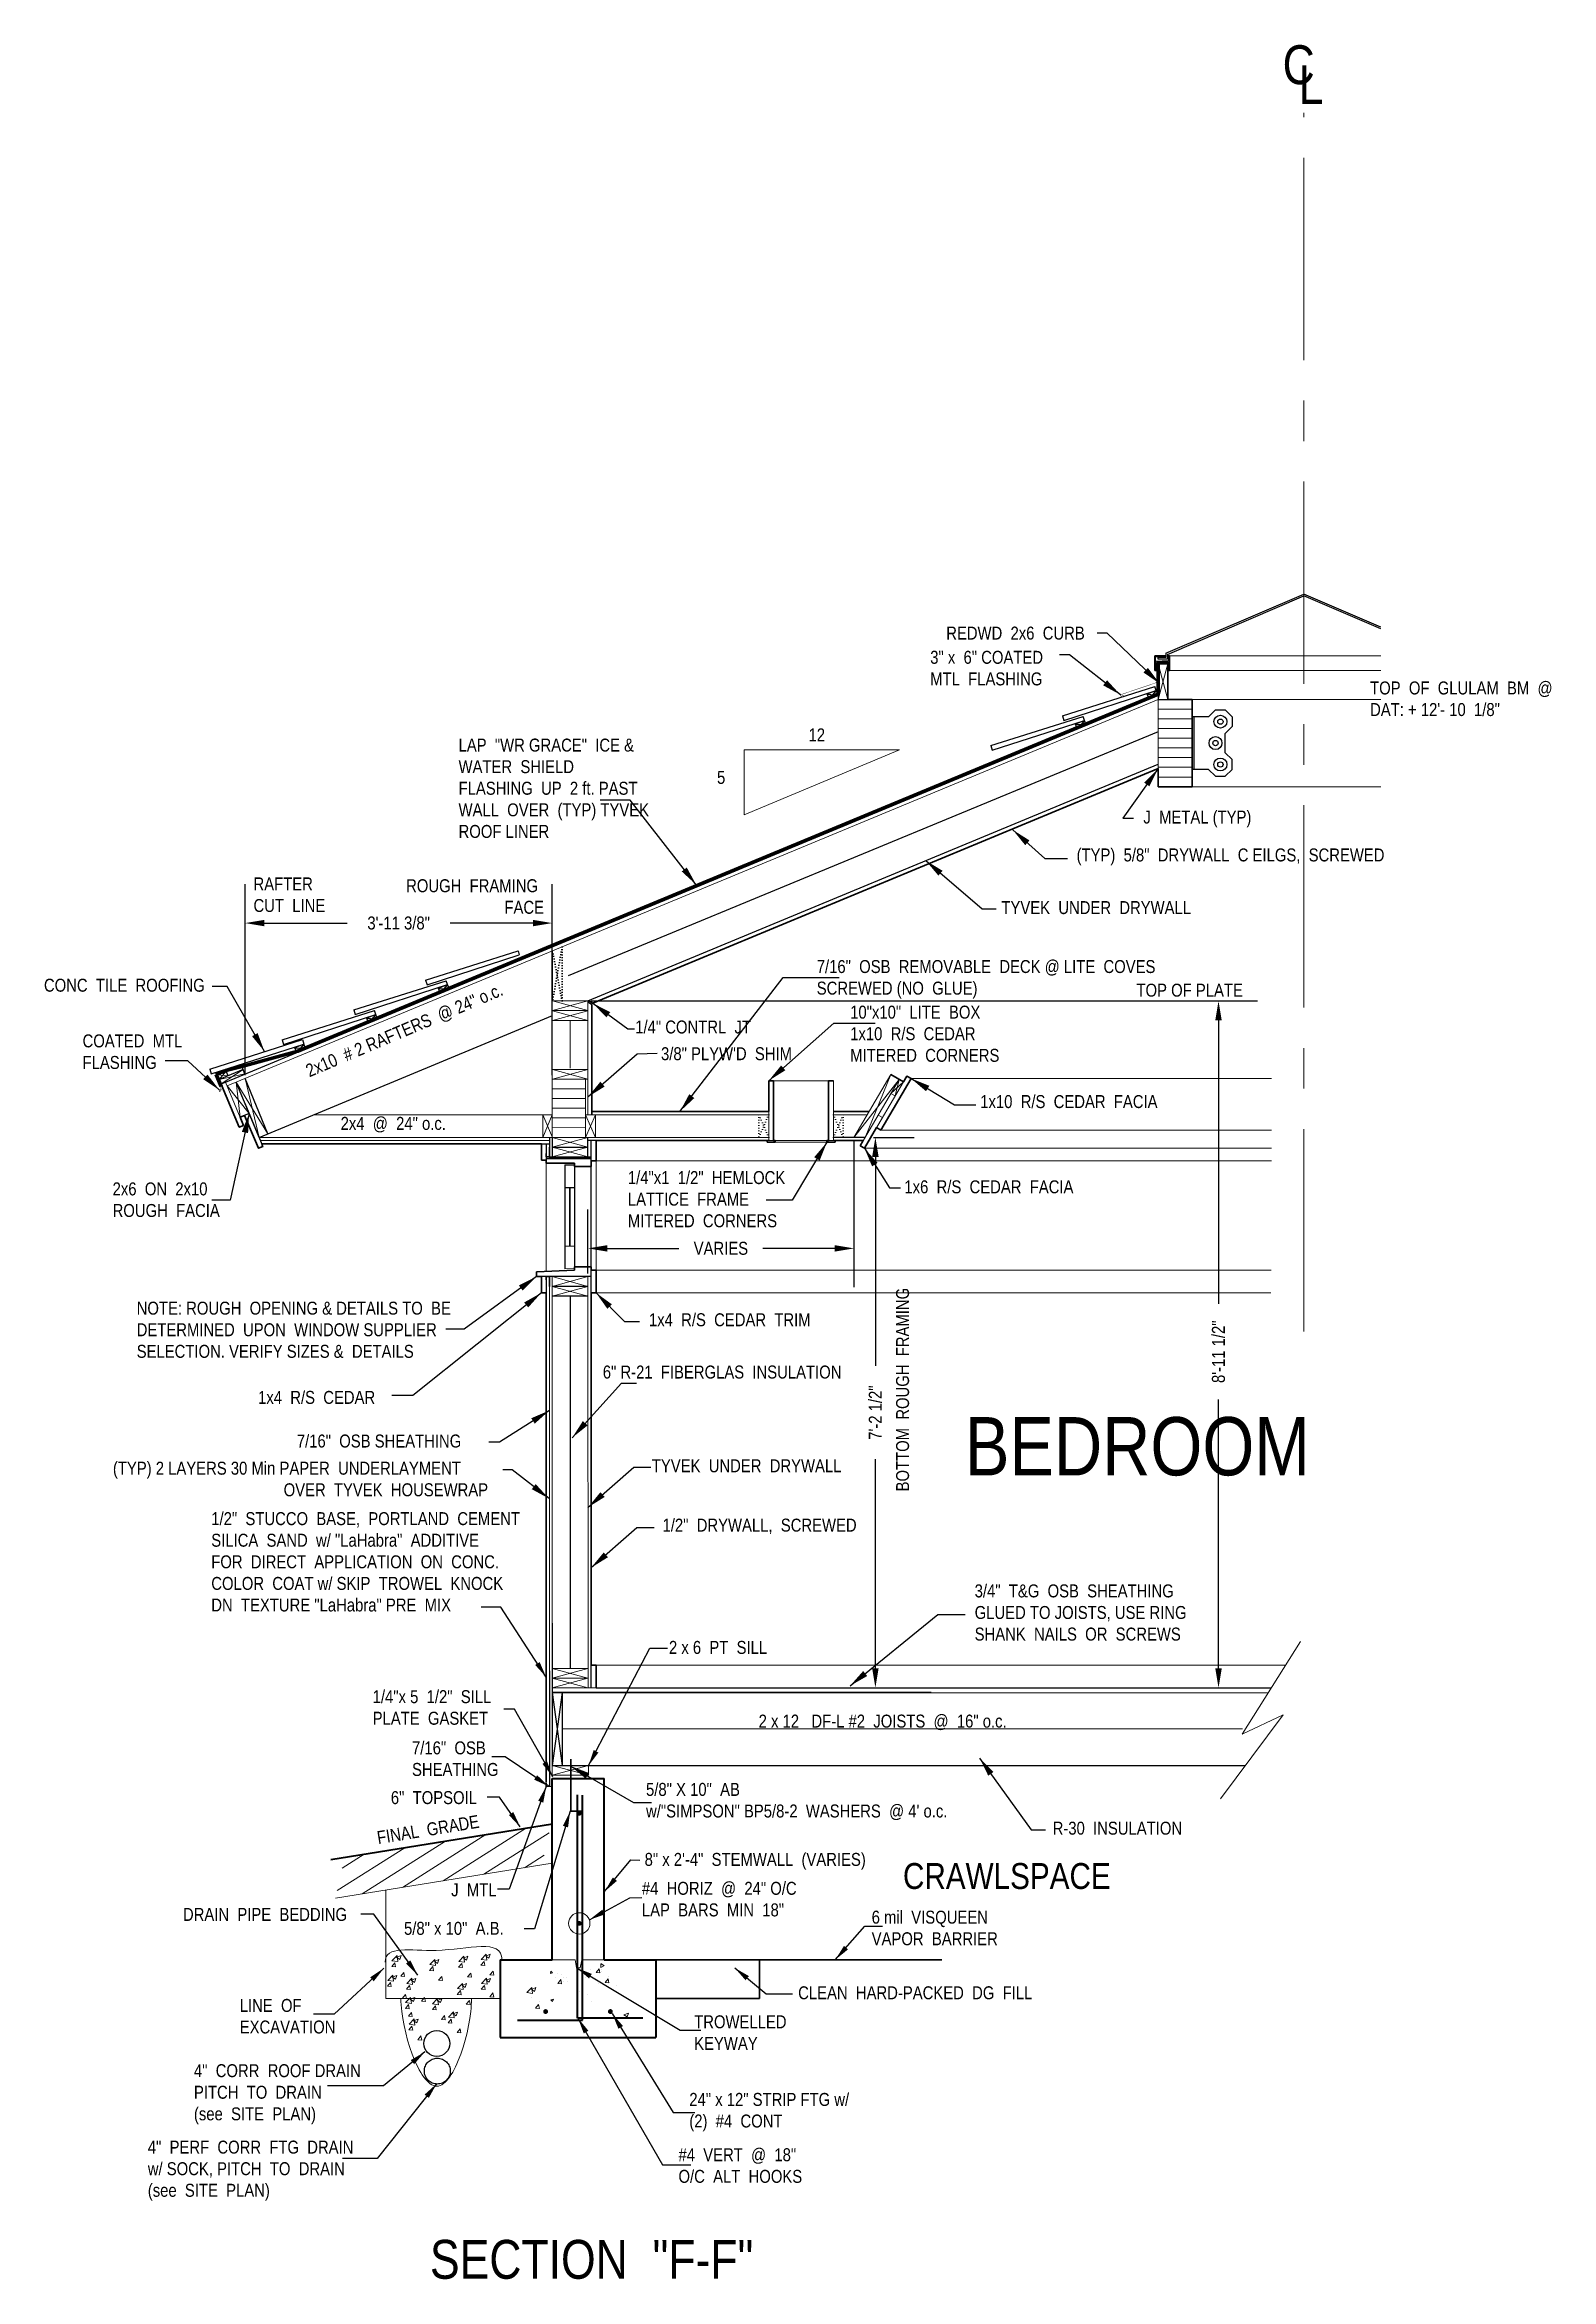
# Model space of a CAD drawing. Extents: x 1662 to 3024, y -14186 to -10515.
# Drawn here: x 2722.1 to 2954.7, y -14107.4 to -13762.3 of the extents above; entities that cross this region are included whole.
import ezdxf

# ---------------------------------------------------------------- set-up
doc = ezdxf.new("R2010")
doc.units = 0
doc.header["$LTSCALE"] = 50
doc.header["$MEASUREMENT"] = 0
for name, pattern in [('CENTER', [2, 1.25, -0.25, 0.25, -0.25]), ('DASHED', [0.75, 0.5, -0.25]), ('DOT2', [0.125, 0, -0.125]), ('HIDDEN', [0.375, 0.25, -0.125])]:
    doc.linetypes.add(name, pattern=pattern)
doc.layers.get('0').update_dxf_attribs({"linetype": 'CONTINUOUS'})
for name, color, linetype in [('ALTERNATE_TRUSS', 6, 'CONTINUOUS'), ('CONCRETE', 7, 'CONTINUOUS'), ('DECK_FRAMING', 4, 'CONTINUOUS'), ('DRYWALL', 7, 'CONTINUOUS'), ('FINFRAMING', 4, 'CONTINUOUS'), ('FLOOR_FRAMING', 3, 'CONTINUOUS'), ('INSULATION', 30, 'CONTINUOUS'), ('INT TRIM', 43, 'CONTINUOUS'), ('LOWER_TRUSS_DESIGN', 7, 'CONTINUOUS'), ('METAL_ROOFING', 7, 'CONTINUOUS'), ('ROOF_FRAMING', 7, 'CONTINUOUS'), ('ROOFING', 7, 'CONTINUOUS'), ('SKYLITE', 4, 'CONTINUOUS'), ('TEXT', 250, 'CONTINUOUS'), ('WALL_FRAMING', 2, 'CONTINUOUS'), ('WALLS', 5, 'CONTINUOUS'), ('WINDOWS', 5, 'CONTINUOUS')]:
    doc.layers.add(name, color=color, linetype=linetype)
doc.layers.add('FOUNDATION', color=7, linetype='CONTINUOUS', lineweight=40)
doc.layers.add('FOUNDATION TEXT', color=7, linetype='CONTINUOUS', lineweight=9)
doc.layers.get('0').off()
doc.styles.add('ARCHENT', font='technical.ttf', dxfattribs={"height": 2})
doc.linetypes.add('BATTING', pattern='A,0.0001,-0.1,[134,ltypeshp.shx,S=0.1,R=0,X=-0.1,Y=0],-0.2,[134,ltypeshp.shx,S=0.1,R=180,X=0.1,Y=0],-0.1', length=0.4001)
doc.dimstyles.new('ARCHENTLTD', dxfattribs={"dimtxt": 2, "dimasz": 3, "dimexe": 6, "dimexo": 3, "dimgap": 2, "dimtad": 0, "dimdec": 3, "dimzin": 1, "dimdsep": 46, "dimlunit": 4, "dimtxsty": 'ARCHENT', "dimcen": 2, "dimadec": 0, "dimazin": 0, "dimtfac": 1, "dimtdec": 3, "dimtofl": 0, "dimtmove": 0, "dimatfit": 3, "dimfxl": 1, "dimfrac": 2, "dimtolj": 1, "dimtzin": 0, "dimarcsym": 0})

msp = doc.modelspace()

# ---------------------------------------------------------------- texts
at = {"layer": 'CONCRETE', "color": 7, "linetype": 'Continuous', "lineweight": 9, "ltscale": 0.125, "attachment_point": 1, "style": 'ARCHENT'}
for s, insert, char_height, width in [('2 x 6  PT  SILL', (2818.4485, -14008.8307), 2, 19.8125), ('CRAWLSPACE', (2854.5784, -14043.1353), 4, 36.0625), ('6 mil  VISQUEEN  \\PVAPOR  BARRIER', (2849.7441, -14050.4904), 2, 36.0625)]:
    msp.add_mtext(s, dxfattribs=dict(at, insert=insert, char_height=char_height, width=width))
for s, insert, char_height in [('1/4"x 5  1/2"  SILL  \\PPLATE  GASKET', (2772.7109, -14016.4373), 2), ('7/16"  OSB\\PSHEATHING', (2778.7862, -14024.3462), 2), ('6"  TOPSOIL', (2775.5194, -14032.0269), 2), ('J  MTL', (2784.8354, -14046.2747), 2), ('DRAIN  PIPE  BEDDING', (2743.4223, -14050.0671), 2), ('5/8" x 10"  A.B.', (2777.5526, -14052.2172), 2), ('4"  CORR  ROOF DRAIN\\PPITCH  TO  DRAIN\\P(see  SITE  PLAN)', (2745.1184, -14074.1978), 2), ('4"  PERF  CORR  FTG  DRAIN\\Pw/ SOCK, PITCH  TO  DRAIN\\P(see  SITE  PLAN)', (2737.9959, -14086.0024), 2), ('SECTION  "F-F"', (2781.5511, -14101.334), 6)]:
    msp.add_mtext(s, dxfattribs=dict(at, insert=insert, char_height=char_height))
at = {"layer": 'CONCRETE', "color": 7, "linetype": 'Continuous', "lineweight": 9, "ltscale": 0.15, "insert": (2752.1902, -14064.121), "char_height": 2, "width": 29.8125, "attachment_point": 1, "style": 'ARCHENT'}
msp.add_mtext('LINE  OF\\PEXCAVATION', dxfattribs=at)
at = {"layer": 'FLOOR_FRAMING', "color": 7, "linetype": 'Continuous', "lineweight": 9, "ltscale": 0.125, "char_height": 2, "attachment_point": 1, "style": 'ARCHENT'}
for s, insert in [('TYVEK  UNDER  DRYWALL ', (2815.8062, -13980.7817)), ('1/2"  DRYWALL,  SCREWED', (2817.4621, -13989.9479)), ('5/8" X 10"  AB \\Pw/"SIMPSON" BP5/8-2  WASHERS  @ 4\' o.c.', (2814.9119, -14030.7636))]:
    msp.add_mtext(s, dxfattribs=dict(at, insert=insert))
for s, insert, width in [('3/4"  T&G  OSB  SHEATHING\\PGLUED TO JOISTS, USE RING \\PSHANK  NAILS  OR  SCREWS  ', (2865.6466, -14000.1039), 40.6875), ('2 x 12   DF-L #2  JOISTS  @  16" o.c.', (2832.2976, -14020.2141), 53.375)]:
    msp.add_mtext(s, dxfattribs=dict(at, insert=insert, width=width))
at = {"layer": 'FOUNDATION TEXT', "color": 7, "linetype": 'Continuous', "lineweight": 9, "ltscale": 0.125, "insert": (2773.2474, -14038.2459), "char_height": 2, "width": 22.375, "attachment_point": 1, "rotation": 9.260008, "style": 'ARCHENT'}
msp.add_mtext('FINAL  GRADE', dxfattribs=at)
at = {"layer": 'FOUNDATION TEXT', "color": 7, "linetype": 'Continuous', "lineweight": 9, "ltscale": 0.15, "insert": (2814.6941, -14041.5729), "char_height": 2, "attachment_point": 1, "style": 'ARCHENT'}
msp.add_mtext('8" x 2\'-4"  STEMWALL  (VARIES)', dxfattribs=at)
at = {"layer": 'FOUNDATION TEXT', "color": 7, "linetype": 'Continuous', "lineweight": 9, "ltscale": 0.15, "char_height": 2, "attachment_point": 1, "style": 'ARCHENT'}
for s, insert, width in [('#4  HORIZ  @  24" O/C\\PLAP  BARS  MIN  18"', (2814.2723, -14046.0367), 30.1875), ('CLEAN  HARD-PACKED  DG  FILL', (2838.3989, -14062.1684), 51.732692), ('#4  VERT  @  18"\\PO/C  ALT  HOOKS', (2819.9233, -14087.1851), 36.125)]:
    msp.add_mtext(s, dxfattribs=dict(at, insert=insert, width=width))
at = {"layer": 'FOUNDATION TEXT', "color": 7, "linetype": 'Continuous', "lineweight": 9, "ltscale": 0.125, "insert": (2822.3479, -14066.65), "char_height": 2, "attachment_point": 1, "style": 'ARCHENT'}
msp.add_mtext('TROWELLED\\PKEYWAY', dxfattribs=at)
at = {"layer": 'FOUNDATION TEXT', "color": 7, "linetype": 'Continuous', "lineweight": 9, "ltscale": 0.05, "insert": (2821.5946, -14078.6398), "char_height": 2, "attachment_point": 1, "style": 'ARCHENT'}
msp.add_mtext('24" x 12" STRIP FTG w/\\P(2)  #4  CONT', dxfattribs=at)
at = {"layer": 'TEXT', "color": 7, "linetype": 'Continuous', "lineweight": 9, "ltscale": 0.125, "attachment_point": 1, "style": 'ARCHENT'}
for s, insert, char_height, width in [('C', (2913.1792, -13762.404), 6, 9.9375), ('L', (2915.6501, -13765.4865), 6, 7.5), ('LAP  "WR GRACE"  ICE &\\PWATER  SHIELD\\PFLASHING  UP  2 ft. PAST   WALL  OVER  (TYP) TYVEK ROOF LINER', (2785.972, -13869.4788), 2, 30.4375), ('12', (2840.001, -13867.9039), 2, 4.165061), ('5', (2825.8717, -13874.4661), 2, 4.165061), ('2x4  @  24" o.c.', (2767.7627, -13927.9071), 2, 24), ('2x6  ON  2x10\\PROUGH  FACIA', (2732.5645, -13938.0211), 2, 25.6875)]:
    msp.add_mtext(s, dxfattribs=dict(at, insert=insert, char_height=char_height, width=width))
at = {"layer": 'TEXT', "color": 7, "linetype": 'Continuous', "lineweight": 9, "ltscale": 0.125, "char_height": 2, "attachment_point": 1, "style": 'ARCHENT'}
for s, insert in [('3" x  6" COATED  \\PMTL  FLASHING', (2858.7849, -13855.9242)), ('J  METAL (TYP)', (2891.6923, -13880.5978)), ('(TYP)  5/8"  DRYWALL  C EILGS,  SCREWED', (2881.3822, -13886.4459)), ('\\PTYVEK  UNDER  DRYWALL', (2869.7741, -13891.2412)), ('7/16"  OSB  REMOVABLE  DECK @ LITE  COVES\\PSCREWED (NO  GLUE)', (2841.2659, -13903.6817)), ('CONC  TILE  ROOFING', (2721.9654, -13906.566)), ('10"x10"  LITE  BOX\\P1x10  R/S  CEDAR\\PMITERED  CORNERS', (2846.4289, -13910.724)), ('1/4" CONTRL  JT', (2813.2456, -13913.0164)), ('COATED  MTL\\PFLASHING', (2727.9253, -13915.1622)), ('3/8" PLYW\'D  SHIM', (2817.2253, -13917.1424)), ('1x10  R/S  CEDAR  FACIA', (2866.5076, -13924.5357)), ('1/4"x1  1/2"  HEMLOCK \\PLATTICE  FRAME\\PMITERED  CORNERS', (2812.1093, -13936.2733)), ('1x6  R/S  CEDAR  FACIA', (2854.797, -13937.7011)), ('NOTE: ROUGH  OPENING & DETAILS TO  BE\\PDETERMINED  UPON  WINDOW SUPPLIER\\PSELECTION. VERIFY SIZES &  DETAILS', (2736.2802, -13956.4394)), ('1x4  R/S  CEDAR  TRIM', (2815.3684, -13958.2303)), ('6" R-21  FIBERGLAS  INSULATION', (2808.2385, -13966.3041)), ('1x4  R/S  CEDAR', (2755.024, -13970.2201)), ('7/16"  OSB SHEATHING', (2761.0009, -13976.9583)), ('\\pi-59.509;(TYP) 2 LAYERS 30 Min PAPER  UNDERLAYMENT\\P\\pi-33.154;OVER  TYVEK  HOUSEWRAP', (2792.1195, -13981.1546)), ('1/2"  STUCCO  BASE,  PORTLAND  CEMENT\\PSILICA  SAND  w/ "LaHabra"  ADDITIVE\\PFOR  DIRECT  APPLICATION  ON  CONC.\\PCOLOR  COAT w/ SKIP  TROWEL  KNOCK\\PDN  TEXTURE "LaHabra" PRE  MIX', (2747.7962, -13988.9448)), ('R-30  INSULATION', (2877.6868, -14036.7499))]:
    msp.add_mtext(s, dxfattribs=dict(at, insert=insert))
at = {"layer": 'TEXT', "color": 3, "linetype": 'Continuous', "lineweight": 9, "ltscale": 0.125, "char_height": 2, "attachment_point": 1, "style": 'ARCHENT'}
for s, insert in [('TOP  OF  GLULAM  BM  @ \\PDAT: + 12\'- 10  1/8" ', (2926.6916, -13860.6594)), ('RAFTER\\PCUT  LINE', (2754.3138, -13890.9197)), ('\\pi-21.498;ROUGH  FRAMING\\P\\pi-6.3185;FACE', (2799.3706, -13891.1991)), ('TOP OF PLATE', (2890.626, -13907.3304))]:
    msp.add_mtext(s, dxfattribs=dict(at, insert=insert))
at = {"layer": 'TEXT', "color": 7, "linetype": 'Continuous', "lineweight": 9, "ltscale": 0.125, "insert": (2762.156, -13919.9591), "char_height": 2, "attachment_point": 1, "rotation": 23, "style": 'ARCHENT'}
msp.add_mtext('2x10  # 2 RAFTERS  @ 24" o.c.', dxfattribs=at)
at = {"layer": 'TEXT', "color": 3, "linetype": 'Continuous', "lineweight": 9, "ltscale": 0.125, "insert": (2853.5162, -13985.7398), "char_height": 2, "attachment_point": 1, "rotation": 90, "style": 'ARCHENT'}
msp.add_mtext('BOTTOM  ROUGH  FRAMING', dxfattribs=at)
at = {"layer": 'WALL_FRAMING', "color": 7, "linetype": 'Continuous', "lineweight": 9, "ltscale": 0.125, "attachment_point": 1, "style": 'ARCHENT'}
for s, insert, char_height in [('REDWD  2x6  CURB', (2861.2592, -13852.1869), 2), ('BEDROOM', (2864.1429, -13974.2641), 9)]:
    msp.add_mtext(s, dxfattribs=dict(at, insert=insert, char_height=char_height))

# ---------------------------------------------------------------- blocks, each defined once
blk = doc.blocks.new('*D160')
at = {"layer": 'TEXT', "color": 0, "linetype": 'Continuous', "lineweight": -2, "ltscale": 0.125}
for p, q in [((2850.01, -13931.07), (2856.32, -13931.07)), ((2850.32, -13934.07), (2850.32, -13966.36)), ((2850.32, -14013.07), (2850.32, -13980.78)), ((2850.01, -14016.07), (2856.32, -14016.07))]:
    blk.add_line(p, q, dxfattribs=at)
at = {"layer": 'TEXT', "color": 0, "linetype": 'Continuous', "lineweight": 9, "ltscale": 0.125}
for points in [[(2849.82, -13934.07), (2850.82, -13934.07), (2850.32, -13931.07)], [(2849.82, -14013.07), (2850.82, -14013.07), (2850.32, -14016.07)]]:
    blk.add_solid(points, dxfattribs=at)
at = {"layer": 'TEXT', "color": 0, "linetype": 'Continuous', "lineweight": 9, "ltscale": 0.125, "insert": (2850.32, -13973.57), "char_height": 2, "attachment_point": 5, "rotation": 90, "style": 'ARCHENT'}
blk.add_mtext('\\A1;7\'-2 1/2"', dxfattribs=at)
blk = doc.blocks.new('187ORNBKTLARGE')
for p, q in [((14.47, 9.81), (15.53, 10.88)), ((15.53, 10.88), (17.03, 10.88)), ((17.03, 10.88), (18.09, 9.81)), ((11.91, 9.81), (11.91, 1.69)), ((14.47, 9.81), (11.91, 9.81)), ((12.16, 9.81), (12.16, 1.69)), ((18.09, 8.31), (17.03, 7.25)), ((17.03, 4.25), (17.03, 7.25)), ((18.09, 9.81), (18.09, 8.31)), ((18.09, 3.19), (17.03, 4.25)), ((14.47, 1.69), (11.91, 1.69)), ((14.47, 1.69), (15.53, 0.63)), ((15.53, 0.63), (17.03, 0.63)), ((17.03, 0.63), (18.09, 1.69)), ((18.09, 1.69), (18.09, 3.19))]:
    blk.add_line(p, q)
for centre, radius in [((16.28, 9.06), 1), ((16.28, 9.06), 0.406), ((15.53, 5.75), 1), ((15.53, 5.75), 0.406), ((16.28, 2.44), 1), ((16.28, 2.44), 0.406)]:
    blk.add_circle(centre, radius)
blk = doc.blocks.new('*D179')
at = {"layer": 'CONCRETE', "color": 0, "lineweight": -2, "ltscale": 0.25}
for p, q in [((2753.01, -13921.45), (2753.01, -13891.97)), ((2800.44, -13921.45), (2800.44, -13891.97)), ((2756.01, -13897.97), (2768.77, -13897.97)), ((2797.44, -13897.97), (2784.68, -13897.97))]:
    blk.add_line(p, q, dxfattribs=at)
at = {"layer": 'CONCRETE', "color": 0, "lineweight": 9, "ltscale": 0.25}
for points in [[(2756.01, -13897.47), (2756.01, -13898.47), (2753.01, -13897.97)], [(2797.44, -13897.47), (2797.44, -13898.47), (2800.44, -13897.97)]]:
    blk.add_solid(points, dxfattribs=at)
at = {"layer": 'CONCRETE', "color": 0, "lineweight": 9, "ltscale": 0.25, "insert": (2776.72, -13897.97), "char_height": 2, "attachment_point": 5, "style": 'ARCHENT'}
blk.add_mtext('\\A1;3\'-11 3/8"', dxfattribs=at)
blk = doc.blocks.new('*D180')
at = {"layer": 'CONCRETE', "color": 0, "lineweight": -2, "ltscale": 0.25}
for p, q in [((2806.44, -13909.99), (2909.29, -13909.99)), ((2903.29, -13912.99), (2903.29, -13956.77)), ((2903.29, -14013.07), (2903.29, -13971.57)), ((2859.82, -14016.07), (2909.29, -14016.07))]:
    blk.add_line(p, q, dxfattribs=at)
at = {"layer": 'CONCRETE', "color": 0, "lineweight": 9, "ltscale": 0.25}
for points in [[(2902.79, -13912.99), (2903.79, -13912.99), (2903.29, -13909.99)], [(2902.79, -14013.07), (2903.79, -14013.07), (2903.29, -14016.07)]]:
    blk.add_solid(points, dxfattribs=at)
at = {"layer": 'CONCRETE', "color": 0, "lineweight": 9, "ltscale": 0.25, "insert": (2903.29, -13964.17), "char_height": 2, "attachment_point": 5, "rotation": 90, "style": 'ARCHENT'}
blk.add_mtext('\\A1;8\'-11 1/2"', dxfattribs=at)
blk = doc.blocks.new('*D182')
at = {"layer": 'TEXT', "color": 0, "lineweight": -2, "ltscale": 0.25}
for p, q in [((2847.01, -13931.57), (2847.01, -13954.21)), ((2805.94, -13952.07), (2805.94, -13942.21)), ((2808.94, -13948.21), (2820, -13948.21)), ((2844.01, -13948.21), (2832.95, -13948.21))]:
    blk.add_line(p, q, dxfattribs=at)
at = {"layer": 'TEXT', "color": 0, "lineweight": 9, "ltscale": 0.25}
for points in [[(2808.94, -13947.71), (2808.94, -13948.71), (2805.94, -13948.21)], [(2844.01, -13947.71), (2844.01, -13948.71), (2847.01, -13948.21)]]:
    blk.add_solid(points, dxfattribs=at)
at = {"layer": 'TEXT', "color": 0, "lineweight": 9, "ltscale": 0.25, "insert": (2826.47, -13948.21), "char_height": 2, "attachment_point": 5, "style": 'ARCHENT'}
blk.add_mtext('\\A1;VARIES', dxfattribs=at)

# ---------------------------------------------------------------- dimensions: what is measured, and where the dimension line sits
at = {"layer": 'CONCRETE', "color": 3, "lineweight": 9, "ltscale": 0.25}
dim = msp.add_linear_dim(base=(2800.4423, -13897.9719), p1=(2753.0052, -13921.9503), p2=(2800.4423, -13921.9503), dimstyle='ARCHENTLTD', override={"dimexo": 0.5}, dxfattribs=at)
dim.commit()
dim.dimension.update_dxf_attribs({"geometry": '*D179', "text_midpoint": (2776.7238, -13897.9719)})
dim = msp.add_linear_dim(base=(2903.2893, -14016.0684), p1=(2805.9399, -13909.9878), p2=(2859.3247, -14016.0684), angle=90, text='8\'-11 1/2"', dimstyle='ARCHENTLTD', override={"dimexo": 0.5}, dxfattribs=at)
dim.commit()
dim.dimension.update_dxf_attribs({"geometry": '*D180', "text_midpoint": (2903.2893, -13964.1667), "dimtype": 160})
at = {"layer": 'TEXT', "color": 3, "lineweight": 9, "ltscale": 0.25}
dim = msp.add_linear_dim(base=(2847.0065, -13948.2079), p1=(2805.9409, -13952.5684), p2=(2847.0065, -13931.0684), text='VARIES', dimstyle='ARCHENTLTD', override={"dimexo": 0.5}, dxfattribs=at)
dim.commit()
dim.dimension.update_dxf_attribs({"geometry": '*D182', "text_midpoint": (2826.4737, -13948.2079)})
at = {"layer": 'TEXT', "color": 3, "linetype": 'Continuous', "lineweight": 9, "ltscale": 0.125}
dim = msp.add_linear_dim(base=(2850.318, -14016.0684), p1=(2847.0065, -13931.0684), p2=(2847.0065, -14016.0684), angle=90, text='7\'-2 1/2"', dimstyle='ARCHENTLTD', dxfattribs=at)
dim.commit()
dim.dimension.update_dxf_attribs({"geometry": '*D160', "text_midpoint": (2850.318, -13973.5684)})

# ---------------------------------------------------------------- hatches: boundary and pattern name
at = {"layer": 'DECK_FRAMING', "linetype": 'Continuous'}
h = msp.add_hatch(dxfattribs=at)
h.set_pattern_fill('HEX', color=4, style=0)
h.set_pattern_definition([(180, (3493.23219, -14001.57668), (0, 0.21650635), [0.125, -0.25]), (60, (3493.23219, -14001.57668), (0.1875, -0.108253176), [0.125, -0.25]), (120, (3493.10719, -14001.57668), (0.1875, 0.108253176), [0.125, -0.25])])
h.paths.add_polyline_path([(2806.4409, -13934.0705), (2806.4409, -13934.3203), (2799.9409, -13934.3203), (2799.9409, -13934.0684)])
at = {"layer": 'FOUNDATION', "lineweight": 9, "ltscale": 1.5}
h = msp.add_hatch(dxfattribs=at)
h.set_pattern_fill('ANSI31', color=3, scale=20, angle=12.610457, style=0)
h.set_pattern_definition([(32.389543, (-8891.9759, -13473.639), (-1.33918173, 2.11106426), [])])
h.paths.add_polyline_path([(2798.8613, -14043.4083), (2800.2721, -14037.102), (2768.3759, -14042.2629), (2766.9651, -14048.5692)])

# ---------------------------------------------------------------- linework, layer by layer
at = {"layer": 'ALTERNATE_TRUSS', "color": 7, "linetype": 'Continuous', "ltscale": 0.25}
msp.add_line((2893.9567, -13863.4282), (2895.4567, -13863.4282), dxfattribs=at)
at = {"layer": 'CONCRETE', "color": 7, "linetype": 'Continuous', "lineweight": 30, "ltscale": 0.125}
for p, q in [((2895.4567, -13857.9282), (2893.9567, -13857.9282)), ((2895.4567, -13863.4282), (2895.4567, -13857.9282)), ((2899.2067, -13863.4282), (2895.4567, -13863.4282)), ((2899.2067, -13874.9889), (2899.2067, -13863.4282)), ((2806.6925, -13910.3521), (2893.9567, -13874.1183)), ((2893.9567, -13876.9282), (2893.9567, -13874.1165)), ((2899.2067, -13876.9282), (2899.2067, -13874.9889)), ((2893.9567, -13876.9282), (2899.2067, -13876.9282)), ((2806.5504, -13927.5688), (2806.5504, -13910.5578)), ((2752.083, -13929.5067), (2749.4309, -13923.0989)), ((2833.8468, -13922.3187), (2833.8468, -13927.0687)), ((2752.9434, -13927.6605), (2752.2477, -13927.9493)), ((2752.2477, -13927.9493), (2752.7786, -13929.2161)), ((2755.0645, -13932.7369), (2752.9434, -13927.6605)), ((2833.8468, -13927.0687), (2806.5504, -13927.0687)), ((2849.3473, -13927.0687), (2843.8468, -13927.0687)), ((2752.7786, -13929.2161), (2752.0866, -13929.5052)), ((2755.7459, -13932.4521), (2755.0645, -13932.7369)), ((2755.6157, -13932.1391), (2755.7459, -13932.4521)), ((2799.4986, -13934.0684), (2799.4986, -13933.5684)), ((2799.9986, -13934.0684), (2799.4986, -13934.0684)), ((2799.9986, -13932.5684), (2799.9986, -13934.0684)), ((2799.5034, -13952.5684), (2799.5034, -13953.0684)), ((2800.0034, -13952.5684), (2799.5034, -13952.5684)), ((2800.0034, -13954.0684), (2800.0034, -13952.5684)), ((2803.3104, -14027.1098), (2803.3104, -14035.1098)), ((2799.5076, -14031.303), (2799.5076, -14030.803)), ((2803.3104, -14035.1098), (2804.9521, -14035.1098))]:
    msp.add_line(p, q, dxfattribs=at)
at = {"layer": 'CONCRETE', "color": 3, "lineweight": 9, "ltscale": 0.25}
for p, q in [((2830.0368, -13871.2321), (2830.0368, -13881.2321)), ((2830.0368, -13871.2321), (2854.0368, -13871.2321)), ((2854.0368, -13871.2321), (2830.0368, -13881.2321))]:
    msp.add_line(p, q, dxfattribs=at)
at = {"layer": 'CONCRETE', "color": 7, "linetype": 'Continuous', "lineweight": 20, "ltscale": 0.125}
for p, q in [((2798.7534, -13952.5684), (2798.7534, -13955.0684)), ((2798.7534, -13955.0684), (2799.5034, -13955.0684)), ((2800.4445, -14031.303), (2799.5076, -14031.303))]:
    msp.add_line(p, q, dxfattribs=at)
at = {"layer": 'CONCRETE', "color": 7, "linetype": 'Continuous'}
msp.add_line((2800.4403, -14006.0656), (2800.4403, -14028.0925), dxfattribs=at)
at = {"layer": 'CONCRETE', "color": 7, "linetype": 'Continuous', "lineweight": 30, "ltscale": 0.25}
msp.add_line((2799.5076, -14013.6673), (2799.5076, -14030.678), dxfattribs=at)
at = {"layer": 'CONCRETE', "color": 7, "linetype": 'Continuous', "ltscale": 1.5}
msp.add_line((2800.0076, -14013.4523), (2800.0076, -14031.303), dxfattribs=at)
at = {"layer": 'CONCRETE', "color": 7, "lineweight": 20, "ltscale": 0.25}
for p, q in [((2800.4445, -14029.8184), (2800.4445, -14013.3121)), ((2806.0403, -14029.5668), (2806.0403, -14028.0558))]:
    msp.add_line(p, q, dxfattribs=at)
at = {"layer": 'CONCRETE', "color": 7, "lineweight": 9, "ltscale": 0.25}
for p, q in [((2800.4445, -14029.5684), (2806.0403, -14028.0551)), ((2800.4445, -14028.0574), (2806.0403, -14029.5668))]:
    msp.add_line(p, q, dxfattribs=at)
at = {"layer": 'CONCRETE', "color": 7, "linetype": 'Continuous', "lineweight": 9, "ltscale": 0.125}
msp.add_line((2800.4445, -14029.5684), (2806.0403, -14029.5666), dxfattribs=at)
at = {"layer": 'CONCRETE', "color": 7, "linetype": 'DASHED', "lineweight": 40, "ltscale": 10}
for p, q in [((2804.3089, -14067.0684), (2804.3089, -14032.6156)), ((2814.4112, -14067.0684), (2804.4112, -14067.0684))]:
    msp.add_line(p, q, dxfattribs=at)
at = {"layer": 'CONCRETE', "color": 7, "linetype": 'Continuous', "lineweight": 40, "ltscale": 1.5}
for p, q in [((2805.0875, -14067.3952), (2805.0875, -14032.6558)), ((2795.0876, -14067.3952), (2805.0876, -14067.3952))]:
    msp.add_line(p, q, dxfattribs=at)
at = {"layer": 'CONCRETE', "color": 7, "linetype": 'Continuous', "lineweight": 20}
msp.add_line((2774.7408, -14047.311), (2774.7408, -14064.0684), dxfattribs=at)
at = {"layer": 'CONCRETE', "color": 7, "linetype": 'Continuous', "lineweight": 5, "ltscale": 3}
for p, q in [((2775.6555, -14059.0957), (2776.1376, -14058.5212)), ((2775.6555, -14059.0957), (2776.2532, -14059.148)), ((2775.6895, -14058.2143), (2776.4684, -14057.4025)), ((2775.6895, -14058.2143), (2776.5788, -14058.3522)), ((2776.2531, -14059.148), (2776.1374, -14058.5212)), ((2776.3954, -14057.7032), (2777.0956, -14057.4344)), ((2776.3954, -14057.7032), (2776.8929, -14058.0387)), ((2776.5787, -14058.3522), (2776.4682, -14057.4025)), ((2776.8927, -14058.0388), (2777.0955, -14057.4345)), ((2781.5005, -14059.7053), (2781.9826, -14059.1307)), ((2781.5345, -14058.8238), (2782.3134, -14058.0121)), ((2781.5345, -14058.8238), (2782.4239, -14058.9618)), ((2782.0981, -14059.7576), (2781.9825, -14059.1308)), ((2782.2405, -14058.3128), (2782.9406, -14058.044)), ((2782.2405, -14058.3128), (2782.7379, -14058.6483)), ((2782.4237, -14058.9618), (2782.3132, -14058.0121)), ((2782.7377, -14058.6483), (2782.9405, -14058.044)), ((2785.9733, -14059.1973), (2786.4554, -14058.6228)), ((2785.9733, -14059.1973), (2786.571, -14059.2496)), ((2786.0072, -14058.3158), (2786.7861, -14057.5041)), ((2786.0072, -14058.3158), (2786.8966, -14058.4538)), ((2786.5708, -14059.2496), (2786.4552, -14058.6228)), ((2786.7132, -14057.8048), (2787.4134, -14057.536)), ((2786.7132, -14057.8048), (2787.2106, -14058.1403)), ((2786.8965, -14058.4538), (2786.786, -14057.5041)), ((2787.2105, -14058.1403), (2787.4133, -14057.536)), ((2789.4294, -14058.8925), (2789.9115, -14058.318)), ((2789.4294, -14058.8925), (2790.0271, -14058.9448)), ((2789.4634, -14058.0111), (2790.2423, -14057.1993)), ((2789.4634, -14058.0111), (2790.3528, -14058.149)), ((2790.027, -14058.9448), (2789.9114, -14058.318)), ((2790.1694, -14057.5), (2790.8695, -14057.2312)), ((2790.1694, -14057.5), (2790.6668, -14057.8355)), ((2790.3526, -14058.149), (2790.2421, -14057.1993)), ((2790.6666, -14057.8356), (2790.8694, -14057.2313)), ((2807.1907, -14060.0562), (2807.6728, -14059.4816)), ((2807.7883, -14060.1085), (2807.6727, -14059.4816)), ((2807.9306, -14058.6637), (2808.4281, -14058.9992)), ((2808.0847, -14059.5331), (2808.0847, -14059.5331)), ((2774.9947, -14062.1436), (2775.4768, -14061.5691)), ((2774.9947, -14062.1436), (2775.5924, -14062.1959)), ((2775.0287, -14061.2622), (2775.8076, -14060.4504)), ((2775.0287, -14061.2622), (2775.9181, -14061.4001)), ((2775.5923, -14062.196), (2775.4767, -14061.5691)), ((2775.7347, -14060.7511), (2776.4349, -14060.4824)), ((2775.7347, -14060.7511), (2776.2321, -14061.0867)), ((2775.9179, -14061.4001), (2775.8075, -14060.4504)), ((2776.232, -14061.0867), (2776.4347, -14060.4824)), ((2777.043, -14060.6176), (2777.5251, -14060.0431)), ((2777.043, -14060.6176), (2777.6407, -14060.6699)), ((2777.6406, -14060.67), (2777.525, -14060.0431)), ((2777.9325, -14062.6197), (2778.4146, -14062.0452)), ((2777.9325, -14062.6197), (2778.5302, -14062.672)), ((2777.9664, -14061.7383), (2778.7453, -14060.9265)), ((2777.9664, -14061.7383), (2778.8558, -14061.8762)), ((2778.53, -14062.672), (2778.4144, -14062.0452)), ((2778.6724, -14061.2272), (2779.3726, -14060.9584)), ((2778.6724, -14061.2272), (2779.1698, -14061.5627)), ((2778.8557, -14061.8762), (2778.7452, -14060.9265)), ((2779.1697, -14061.5627), (2779.3725, -14060.9584)), ((2781.5005, -14059.7053), (2782.0982, -14059.7576)), ((2782.888, -14061.2272), (2783.3701, -14060.6527)), ((2782.888, -14061.2272), (2783.4857, -14061.2795)), ((2783.4856, -14061.2795), (2783.37, -14060.6527)), ((2785.7699, -14063.4136), (2786.252, -14062.8391)), ((2785.8039, -14062.5322), (2786.5828, -14061.7204)), ((2785.8039, -14062.5322), (2786.6933, -14062.6701)), ((2786.3675, -14063.4659), (2786.2519, -14062.8391)), ((2786.5099, -14062.0211), (2787.2101, -14061.7523)), ((2786.5099, -14062.0211), (2787.0073, -14062.3566)), ((2786.6932, -14062.6701), (2786.5827, -14061.7204)), ((2787.0072, -14062.3566), (2787.2099, -14061.7523)), ((2787.3608, -14060.7192), (2787.8429, -14060.1447)), ((2787.3608, -14060.7192), (2787.9585, -14060.7715)), ((2787.9584, -14060.7715), (2787.8427, -14060.1447)), ((2789.4803, -14062.6008), (2789.9624, -14062.0263)), ((2789.4803, -14062.6008), (2790.078, -14062.6531)), ((2789.5143, -14061.7194), (2790.2931, -14060.9076)), ((2789.5143, -14061.7194), (2790.4036, -14061.8573)), ((2790.0779, -14062.6531), (2789.9622, -14062.0263)), ((2790.2202, -14061.2083), (2790.9204, -14060.9396)), ((2790.2202, -14061.2083), (2790.7176, -14061.5438)), ((2790.4035, -14061.8573), (2790.293, -14060.9076)), ((2790.7175, -14061.5439), (2790.9203, -14060.9396)), ((2790.8169, -14060.4144), (2791.299, -14059.8399)), ((2790.8169, -14060.4144), (2791.4146, -14060.4667)), ((2791.4145, -14060.4667), (2791.2989, -14059.8399)), ((2796.5011, -14063.1484), (2797.28, -14062.3366)), ((2797.2071, -14062.6373), (2797.9073, -14062.3686)), ((2797.2071, -14062.6373), (2797.7045, -14062.9728)), ((2797.3903, -14063.2863), (2797.2799, -14062.3366)), ((2797.7044, -14062.9729), (2797.9071, -14062.3686)), ((2800.9793, -14060.8195), (2800.9793, -14060.8195)), ((2801.2225, -14060.1616), (2801.2225, -14060.1616)), ((2801.2824, -14061.715), (2801.7645, -14061.1405)), ((2801.2824, -14061.715), (2801.8801, -14061.7673)), ((2801.88, -14061.7673), (2801.7644, -14061.1405)), ((2801.794, -14060.3613), (2801.794, -14060.3613)), ((2802.1819, -14060.8494), (2802.1819, -14060.8494)), ((2802.1954, -14061.4969), (2802.1954, -14061.4969)), ((2802.5948, -14060.8828), (2802.5948, -14060.8828)), ((2802.8233, -14061.4213), (2802.8233, -14061.4213)), ((2807.1907, -14060.0562), (2807.7884, -14060.1084)), ((2807.5336, -14061.7224), (2807.5336, -14061.7224)), ((2808.0138, -14059.8484), (2808.0138, -14059.8484)), ((2808.5782, -14061.5781), (2809.0603, -14061.0035)), ((2808.5782, -14061.5781), (2809.1759, -14061.6304)), ((2809.1758, -14061.6304), (2809.0602, -14061.0036)), ((2809.1388, -14060.5899), (2809.1388, -14060.5899)), ((2777.3129, -14063.9938), (2777.795, -14063.4192)), ((2777.3129, -14063.9938), (2777.9107, -14064.0461)), ((2777.7606, -14065.5714), (2778.2427, -14064.9969)), ((2777.7606, -14065.5714), (2778.3583, -14065.6237)), ((2777.7946, -14064.69), (2778.5735, -14063.8782)), ((2777.7946, -14064.69), (2778.684, -14064.8279)), ((2777.9105, -14064.0461), (2777.7949, -14063.4193)), ((2778.2174, -14066.7651), (2778.6995, -14066.1906)), ((2778.3582, -14065.6237), (2778.2426, -14064.9969)), ((2778.5006, -14064.1789), (2779.2007, -14063.9101)), ((2778.5006, -14064.1789), (2778.998, -14064.5144)), ((2778.6838, -14064.8279), (2778.5733, -14063.8782)), ((2778.815, -14066.8174), (2778.6994, -14066.1906)), ((2778.9978, -14064.5145), (2779.2006, -14063.9102)), ((2780.2507, -14064.4698), (2780.7328, -14063.8953)), ((2780.2507, -14064.4698), (2780.8484, -14064.5221)), ((2780.8483, -14064.5222), (2780.7326, -14063.8953)), ((2781.9274, -14065.7497), (2782.4095, -14065.1752)), ((2781.9274, -14065.7497), (2782.5251, -14065.802)), ((2781.9614, -14064.8683), (2782.7402, -14064.0565)), ((2781.9614, -14064.8683), (2782.8507, -14065.0062)), ((2782.525, -14065.8021), (2782.4093, -14065.1752)), ((2782.6673, -14064.3572), (2783.3675, -14064.0885)), ((2782.6673, -14064.3572), (2783.1647, -14064.6928)), ((2782.8506, -14065.0062), (2782.7401, -14064.0565)), ((2783.1646, -14064.6928), (2783.3674, -14064.0885)), ((2784.3926, -14066.9195), (2785.1714, -14066.1078)), ((2785.0985, -14066.4085), (2785.7987, -14066.1397)), ((2785.0985, -14066.4085), (2785.5959, -14066.744)), ((2785.2818, -14067.0574), (2785.1713, -14066.1078)), ((2785.5958, -14066.744), (2785.7986, -14066.1397)), ((2785.7699, -14063.4136), (2786.3677, -14063.4659)), ((2787.1575, -14064.9355), (2787.6395, -14064.361)), ((2787.1575, -14064.9355), (2787.7552, -14064.9878)), ((2787.755, -14064.9878), (2787.6394, -14064.361)), ((2790.7945, -14063.7713), (2791.2766, -14063.1968)), ((2790.7945, -14063.7713), (2791.3922, -14063.8236)), ((2791.3921, -14063.8237), (2791.2765, -14063.1968)), ((2796.5011, -14063.1484), (2797.3905, -14063.2863)), ((2797.2902, -14063.822), (2797.2902, -14063.822)), ((2797.8546, -14065.5517), (2798.3367, -14064.9772)), ((2797.8546, -14065.5517), (2798.4524, -14065.604)), ((2798.4522, -14065.6041), (2798.3366, -14064.9772)), ((2798.4152, -14064.5635), (2798.4152, -14064.5635)), ((2811.5095, -14066.5718), (2812.2097, -14066.303)), ((2812.0068, -14066.9073), (2812.2095, -14066.303)), ((2778.2174, -14066.7651), (2778.8151, -14066.8174)), ((2778.2963, -14068.8897), (2778.7784, -14068.3152)), ((2778.2963, -14068.8897), (2778.894, -14068.942)), ((2778.3303, -14068.0082), (2779.1091, -14067.1965)), ((2778.3303, -14068.0082), (2779.2196, -14068.1462)), ((2778.8939, -14068.942), (2778.7782, -14068.3152)), ((2779.0362, -14067.4972), (2779.7364, -14067.2284)), ((2779.0362, -14067.4972), (2779.5337, -14067.8327)), ((2779.2195, -14068.1462), (2779.109, -14067.1965)), ((2779.5335, -14067.8327), (2779.7363, -14067.2284)), ((2779.6838, -14070.4116), (2780.1659, -14069.8371)), ((2780.2814, -14070.4639), (2780.1658, -14069.8371)), ((2783.3149, -14067.2717), (2783.797, -14066.6971)), ((2783.3149, -14067.2717), (2783.9126, -14067.324)), ((2783.9125, -14067.324), (2783.7968, -14066.6971)), ((2784.3586, -14067.801), (2784.8407, -14067.2264)), ((2784.3586, -14067.801), (2784.9563, -14067.8532)), ((2784.3926, -14066.9195), (2785.2819, -14067.0575)), ((2784.9562, -14067.8533), (2784.8405, -14067.2264)), ((2785.7461, -14069.3229), (2786.2282, -14068.7483)), ((2785.7461, -14069.3229), (2786.3438, -14069.3752)), ((2786.3437, -14069.3752), (2786.228, -14068.7484)), ((2811.5095, -14066.5718), (2812.0069, -14066.9073)), ((2779.6838, -14070.4116), (2780.2815, -14070.4639))]:
    msp.add_line(p, q, dxfattribs=at)
at = {"layer": 'CONCRETE', "linetype": 'Continuous', "lineweight": 25, "ltscale": 0.5}
msp.add_line((2792.4356, -14058.0684), (2792.4356, -14058.8184), dxfattribs=at)
at = {"layer": 'CONCRETE', "color": 7, "linetype": 'Continuous', "ltscale": 3}
for p, q in [((2806.2735, -14059.5215), (2806.2735, -14059.5215)), ((2804.2974, -14060.0317), (2804.2974, -14060.0317)), ((2805.5441, -14060.8055), (2805.5441, -14060.8055)), ((2806.0303, -14060.1793), (2806.0303, -14060.1793)), ((2810.4099, -14062.044), (2810.4099, -14062.044)), ((2804.578, -14063.0451), (2804.578, -14063.0451)), ((2805.9087, -14063.5083), (2805.9087, -14063.5083)), ((2806.5081, -14064.534), (2806.5081, -14064.534))]:
    msp.add_line(p, q, dxfattribs=at)
at = {"layer": 'CONCRETE', "lineweight": 5, "ltscale": 1.5}
for p, q in [((2807.9236, -14058.673), (2807.9538, -14059.2755)), ((2807.9538, -14059.2755), (2808.4211, -14058.9893)), ((2800.2363, -14059.8366), (2800.1864, -14060.1771)), ((2800.1864, -14060.1771), (2800.4689, -14060.0857)), ((2800.2254, -14064.2529), (2800.6304, -14064.1806)), ((2800.6304, -14064.1806), (2800.493, -14064.5131))]:
    msp.add_line(p, q, dxfattribs=at)
at = {"layer": 'CONCRETE', "lineweight": 30, "ltscale": 1.5}
for p, q in [((2816.4112, -14058.0684), (2860.5693, -14058.0684)), ((2832.4446, -14058.0684), (2832.4446, -14064.0684)), ((2832.4446, -14064.0684), (2816.4112, -14064.0684))]:
    msp.add_line(p, q, dxfattribs=at)
at = {"layer": 'CONCRETE', "lineweight": 20, "ltscale": 1.5}
for q in [(2774.7408, -14064.0684), (2776.3778, -14064.0684)]:
    msp.add_line((2792.4112, -14064.0684), q, dxfattribs=at)
at = {"layer": 'CONCRETE', "color": 1, "linetype": 'Continuous', "ltscale": 1.5, "const_width": 0.375}
for points in [[(2804.7663, -14035.4634, -1), (2804.3913, -14035.4634, -1)], [(2804.7959, -14052.4525, -1), (2804.4209, -14052.4525, -1)]]:
    msp.add_lwpolyline(points, format="xyb", close=True, dxfattribs=at)
at = {"layer": 'CONCRETE', "color": 7, "linetype": 'Continuous', "ltscale": 1.5, "const_width": 0.375}
for points in [[(2799.2237, -14066.0684, 1), (2799.5987, -14066.0684, 1)], [(2809.5987, -14066.0684, -1), (2809.2237, -14066.0684, -1)]]:
    msp.add_lwpolyline(points, format="xyb", close=True, dxfattribs=at)
at = {"layer": 'CONCRETE', "color": 7, "linetype": 'Continuous', "ltscale": 0.25}
msp.add_circle((2782.6138, -14070.9969), 2, dxfattribs=at)
at = {"layer": 'CONCRETE', "color": 7, "linetype": 'HIDDEN', "ltscale": 20}
msp.add_circle((2782.6904, -14075.2603), 2, dxfattribs=at)
at = {"layer": 'CONCRETE', "color": 7, "linetype": 'Continuous', "lineweight": 9, "ltscale": 0.125, "start_tangent": (-0.01425247, 0.99989843), "end_tangent": (0.01425247, -0.99989843)}
msp.add_spline([(2774.6506, -14058.4518), (2782.4991, -14056.6201), (2792.6889, -14058.1022)], degree=3, dxfattribs=at)
at = {"layer": 'CONCRETE', "color": 7, "linetype": 'HIDDEN', "lineweight": 9, "ltscale": 20, "start_tangent": (0, -1), "end_tangent": (0, 1)}
msp.add_spline([(2777.0709, -14064.0725), (2782.6343, -14077.5944), (2787.9689, -14064.0985)], degree=3, dxfattribs=at)
at = {"layer": 'DECK_FRAMING', "color": 7, "linetype": 'Continuous', "lineweight": 20, "ltscale": 0.125}
for p, q in [((2847.0065, -13931.0684), (2852.6889, -13921.359)), ((2850.9156, -13927.3587), (2853.9834, -13922.1166)), ((2847.9875, -13932.3619), (2850.9156, -13927.3587))]:
    msp.add_line(p, q, dxfattribs=at)
at = {"layer": 'DECK_FRAMING', "color": 7, "linetype": 'Continuous', "lineweight": 9, "ltscale": 0.125}
for p, q in [((2848.7445, -13931.0684), (2852.6889, -13921.359)), ((2853.9834, -13922.1166), (2847.0065, -13931.0684))]:
    msp.add_line(p, q, dxfattribs=at)
at = {"layer": 'DECK_FRAMING', "color": 7, "linetype": 'Continuous', "lineweight": 20, "ltscale": 0.5}
for p, q in [((2852.6889, -13921.359), (2853.9834, -13922.1166)), ((2852.7159, -13924.2715), (2853.3734, -13924.6582)), ((2853.9834, -13922.1166), (2854.6409, -13922.5033)), ((2855.1804, -13921.586), (2855.8269, -13921.9663)), ((2851.4038, -13928.0065), (2850.7577, -13927.6284)), ((2850.4907, -13929.5589), (2851.1372, -13929.9391))]:
    msp.add_line(p, q, dxfattribs=at)
at = {"layer": 'DECK_FRAMING', "color": 7, "linetype": 'Continuous', "lineweight": 20, "ltscale": 0.25}
for p, q in [((2855.1804, -13921.586), (2848.6223, -13932.7353)), ((2855.8269, -13921.9663), (2851.1372, -13929.9391)), ((2848.6223, -13932.7353), (2847.9874, -13932.3619))]:
    msp.add_line(p, q, dxfattribs=at)
at = {"layer": 'DECK_FRAMING', "color": 7, "linetype": 'Continuous', "lineweight": 9, "ltscale": 1.5}
for p, q in [((2805.5912, -13927.5688), (2807.0905, -13931.0688)), ((2805.5912, -13931.0688), (2807.0905, -13927.5688))]:
    msp.add_line(p, q, dxfattribs=at)
at = {"layer": 'DECK_FRAMING', "color": 7, "linetype": 'Continuous', "lineweight": 20, "ltscale": 1.5}
msp.add_line((2807.0905, -13927.5688), (2807.0905, -13931.0688), dxfattribs=at)
at = {"layer": 'DECK_FRAMING', "color": 7, "linetype": 'DOT2', "lineweight": 15, "ltscale": 0.05}
for p, q in [((2832.3474, -13927.5684), (2832.3474, -13931.0684)), ((2845.3461, -13927.5684), (2845.3461, -13931.0684))]:
    msp.add_line(p, q, dxfattribs=at)
at = {"layer": 'DECK_FRAMING', "color": 7, "linetype": 'DOT2', "lineweight": 9, "ltscale": 0.05}
for p, q in [((2833.8468, -13931.0684), (2832.3474, -13927.5684)), ((2833.8468, -13927.5684), (2832.3474, -13931.0684)), ((2843.8468, -13927.5684), (2845.3461, -13931.0684)), ((2843.8468, -13931.0684), (2845.3461, -13927.5684))]:
    msp.add_line(p, q, dxfattribs=at)
at = {"layer": 'DECK_FRAMING', "color": 4, "linetype": 'Continuous'}
msp.add_line((2806.4409, -13934.3203), (2799.9409, -13934.3203), dxfattribs=at)
at = {"layer": 'DRYWALL', "linetype": 'Continuous', "ltscale": 0.25}
for p, q in [((2833.9718, -13931.5684), (2805.9409, -13931.5684)), ((2848.4519, -13931.5684), (2843.8468, -13931.5684))]:
    msp.add_line(p, q, dxfattribs=at)
at = {"layer": 'DRYWALL', "color": 7, "linetype": 'Continuous', "ltscale": 1.5}
for p, q in [((2806.4409, -14016.0684), (2806.4409, -13931.5684)), ((2805.9409, -13934.0705), (2806.4409, -13934.0705))]:
    msp.add_line(p, q, dxfattribs=at)
at = {"layer": 'DRYWALL', "color": 7, "linetype": 'Continuous', "lineweight": 20, "ltscale": 1.5}
for p, q in [((2807.1909, -13934.6934), (2807.1909, -13931.5684)), ((2807.1909, -13955.0684), (2807.1909, -13951.5684))]:
    msp.add_line(p, q, dxfattribs=at)
at = {"layer": 'DRYWALL', "color": 7, "linetype": 'Continuous', "lineweight": 9, "ltscale": 1.5}
for p, q in [((2807.1909, -13951.5684), (2807.1909, -13934.6934)), ((2807.1909, -14016.0684), (2807.1909, -14012.5684))]:
    msp.add_line(p, q, dxfattribs=at)
at = {"layer": 'FINFRAMING', "color": 7, "linetype": 'Continuous', "lineweight": 30, "ltscale": 0.125}
for p, q in [((2854.6409, -13922.5033), (2852.6889, -13921.359)), ((2833.8468, -13922.3187), (2834.5968, -13922.3187)), ((2834.5968, -13922.3187), (2834.5968, -13931.5684)), ((2843.0968, -13922.3187), (2843.0968, -13931.5684)), ((2843.8468, -13922.3187), (2843.0968, -13922.3187)), ((2851.1372, -13929.9391), (2855.8269, -13921.9663)), ((2855.1804, -13921.586), (2854.6409, -13922.5033)), ((2855.8269, -13921.9663), (2855.1804, -13921.586)), ((2833.5967, -13931.5684), (2807.1909, -13931.5684)), ((2807.1909, -13931.5684), (2807.1909, -13934.6934)), ((2833.5967, -13931.8115), (2833.5967, -13931.5684)), ((2834.8467, -13931.8115), (2833.5967, -13931.8115)), ((2834.5968, -13931.5684), (2834.8467, -13931.5615)), ((2834.8467, -13931.5615), (2834.8467, -13931.8115)), ((2843.0968, -13931.5684), (2842.8469, -13931.5615)), ((2842.8469, -13931.5615), (2842.8469, -13931.8115)), ((2842.8469, -13931.8115), (2844.0969, -13931.8115)), ((2844.0969, -13931.8115), (2844.0969, -13931.5684)), ((2844.0969, -13931.5684), (2848.4519, -13931.5684)), ((2848.4519, -13931.5684), (2847.9874, -13932.3619)), ((2848.6223, -13932.7353), (2850.4907, -13929.5589)), ((2850.4907, -13929.5589), (2851.1372, -13929.9391)), ((2798.7534, -13932.0668), (2755.5865, -13932.0689)), ((2798.7534, -13934.5668), (2798.7534, -13932.0668)), ((2799.5034, -13934.5668), (2798.7534, -13934.5668)), ((2799.5034, -13935.0684), (2799.5034, -13934.5668)), ((2803.8937, -13935.0684), (2799.5034, -13935.0684)), ((2803.8937, -13935.5684), (2803.8937, -13935.0684)), ((2807.1909, -13934.6934), (2806.4383, -13934.6934)), ((2806.4383, -13934.6934), (2806.4409, -13935.5684)), ((2847.9874, -13932.3619), (2848.6223, -13932.7353)), ((2806.4409, -13935.5684), (2803.8937, -13935.5684))]:
    msp.add_line(p, q, dxfattribs=at)
at = {"layer": 'FINFRAMING', "color": 7, "linetype": 'Continuous', "lineweight": 9, "ltscale": 0.125}
for p, q in [((2855.8269, -13921.9663), (2911.4585, -13921.9663)), ((2851.1372, -13929.9391), (2911.4585, -13929.9391)), ((2807.1909, -13934.6934), (2911.4585, -13934.6934)), ((2807.1909, -14012.5684), (2913.6572, -14012.5684))]:
    msp.add_line(p, q, dxfattribs=at)
at = {"layer": 'FINFRAMING', "color": 7, "linetype": 'Continuous', "ltscale": 0.25}
for p, q in [((2765.4168, -13932.0668), (2800.0034, -13932.0668)), ((2798.7534, -13934.5668), (2799.5034, -13934.5668))]:
    msp.add_line(p, q, dxfattribs=at)
at = {"layer": 'FINFRAMING', "color": 7, "linetype": 'Continuous', "lineweight": 20, "ltscale": 0.125}
for p, q in [((2806.4383, -13934.6934), (2807.1909, -13934.6934)), ((2848.6223, -13932.7353), (2911.4585, -13932.7353))]:
    msp.add_line(p, q, dxfattribs=at)
at = {"layer": 'FINFRAMING', "color": 7, "linetype": 'Continuous', "lineweight": 30, "ltscale": 0.25}
for p, q in [((2803.8937, -13951.5684), (2798.0034, -13951.8184)), ((2798.0034, -13951.8184), (2798.0034, -13952.5684)), ((2798.0034, -13952.5684), (2798.7534, -13952.5684)), ((2798.7534, -13952.5684), (2798.7534, -13955.0684)), ((2806.4409, -13951.0684), (2803.8937, -13951.0684)), ((2803.8937, -13951.0684), (2803.8937, -13951.5684)), ((2806.4409, -13951.0684), (2806.4409, -13951.5684)), ((2806.4409, -13951.5684), (2807.1909, -13951.5684)), ((2807.1909, -13951.5684), (2807.1909, -13955.0684)), ((2798.7534, -13955.0684), (2799.5034, -13955.0684)), ((2799.5034, -13955.0684), (2799.5034, -14016.8184)), ((2806.4409, -13955.0684), (2806.4339, -13956.8393)), ((2807.1909, -13955.0684), (2806.4409, -13955.0684)), ((2806.4409, -14012.5684), (2807.1909, -14012.5684)), ((2807.1909, -14012.5684), (2807.1909, -14016.0684))]:
    msp.add_line(p, q, dxfattribs=at)
at = {"layer": 'FINFRAMING', "color": 7, "linetype": 'Continuous', "lineweight": 5, "ltscale": 0.25}
for p, q in [((2800.4857, -14060.0858), (2800.2357, -14059.8358)), ((2800.4857, -14064.5052), (2800.2357, -14064.2552))]:
    msp.add_line(p, q, dxfattribs=at)
at = {"layer": 'FLOOR_FRAMING', "color": 7, "linetype": 'Continuous', "lineweight": 9}
for p, q in [((2800.4522, -13923.5607), (2805.5772, -13923.5684)), ((2800.4455, -13928.0607), (2805.5705, -13928.0684)), ((2800.4477, -13926.5607), (2805.5727, -13926.5684)), ((2800.45, -13925.0607), (2805.575, -13925.0684)), ((2800.4432, -13929.5607), (2805.5682, -13929.5684))]:
    msp.add_line(p, q, dxfattribs=at)
at = {"layer": 'FLOOR_FRAMING', "color": 7, "linetype": 'Continuous'}
for p, q in [((2800.4403, -14016.0684), (2800.4403, -14016.8184)), ((2800.4403, -14028.0925), (2907.4489, -14028.0925))]:
    msp.add_line(p, q, dxfattribs=at)
at = {"layer": 'FLOOR_FRAMING', "color": 3, "linetype": 'Continuous'}
msp.add_line((2858.9268, -14016.8184), (2800.4403, -14016.8184), dxfattribs=at)
at = {"layer": 'FLOOR_FRAMING', "color": 7, "linetype": 'Continuous', "lineweight": 20, "ltscale": 0.125}
msp.add_line((2807.1909, -14016.0684), (2800.4445, -14016.0684), dxfattribs=at)
at = {"layer": 'FOUNDATION', "ltscale": 1.5}
for p, q in [((2800.4445, -14030.0684), (2808.4445, -14030.0684)), ((2800.4445, -14058.0684), (2800.4445, -14030.0684)), ((2808.4445, -14058.0684), (2808.4445, -14030.0684)), ((2792.4112, -14058.0684), (2800.4445, -14058.0684)), ((2792.4112, -14058.0684), (2792.4112, -14070.0684)), ((2792.4112, -14058.0684), (2792.4112, -14070.0684)), ((2808.4445, -14058.0684), (2816.4112, -14058.0684)), ((2816.4112, -14058.0684), (2816.4112, -14070.0684)), ((2792.4112, -14070.0684), (2816.4112, -14070.0684))]:
    msp.add_line(p, q, dxfattribs=at)
at = {"layer": 'FOUNDATION', "color": 3, "ltscale": 1.5}
msp.add_line((2766.2414, -14042.6082), (2800.4597, -14037.0716), dxfattribs=at)
at = {"layer": 'FOUNDATION', "color": 3, "lineweight": 20, "ltscale": 1.5}
msp.add_line((2766.9651, -14048.5692), (2800.4445, -14043.1521), dxfattribs=at)
at = {"layer": 'FOUNDATION', "lineweight": 20, "ltscale": 1.5}
for p, q in [((2800.4445, -14058.0684), (2803.9688, -14058.0684)), ((2804.9726, -14058.0684), (2808.4445, -14058.0684))]:
    msp.add_line(p, q, dxfattribs=at)
at = {"layer": 'FOUNDATION', "color": 7, "linetype": 'Continuous', "lineweight": 20, "ltscale": 0.5}
for p, q in [((2804.184, -14059.337), (2803.9688, -14058.0684)), ((2804.7614, -14059.3365), (2804.9765, -14058.0684))]:
    msp.add_line(p, q, dxfattribs=at)
at = {"layer": 'FOUNDATION', "color": 7, "linetype": 'Continuous', "lineweight": 20, "ltscale": 0.125}
msp.add_line((2804.184, -14059.337), (2804.7614, -14059.3365), dxfattribs=at)
at = {"layer": 'FOUNDATION TEXT', "color": 7, "linetype": 'Continuous', "ltscale": 0.15}
msp.add_circle((2804.6084, -14052.4525), 1.649, dxfattribs=at)
at = {"layer": 'INSULATION', "linetype": 'BATTING', "ltscale": 0.225}
msp.add_line((2893.9567, -13868.4206), (2802.8918, -13906.092), dxfattribs=at)
at = {"layer": 'INSULATION', "linetype": 'BATTING', "lineweight": 9, "ltscale": 0.125}
msp.add_line((2803.1995, -13920.3615), (2803.2132, -13913.003), dxfattribs=at)
at = {"layer": 'INSULATION', "linetype": 'BATTING', "ltscale": 0.125}
msp.add_line((2803.1854, -13955.5684), (2803.1945, -14013.0663), dxfattribs=at)
at = {"layer": 'INSULATION', "linetype": 'BATTING', "lineweight": 9, "ltscale": 0.25}
msp.add_line((2801.9403, -14022.4193), (2907.0007, -14022.4193), dxfattribs=at)
at = {"layer": 'INT TRIM', "linetype": 'Continuous', "lineweight": 20, "ltscale": 0.5}
for p, q in [((2834.5968, -13922.3187), (2833.8468, -13922.3187)), ((2843.0968, -13922.3187), (2843.8468, -13922.3187)), ((2843.8468, -13931.5684), (2843.0968, -13931.5684))]:
    msp.add_line(p, q, dxfattribs=at)
at = {"layer": 'INT TRIM', "color": 7, "linetype": 'Continuous', "lineweight": 20, "ltscale": 0.5}
for p, q in [((2833.8468, -13922.3187), (2833.8468, -13931.5684)), ((2834.5968, -13922.3187), (2834.5968, -13931.5684)), ((2843.0968, -13922.3187), (2843.0968, -13931.5684)), ((2843.8468, -13922.3187), (2843.8468, -13931.5684)), ((2833.5967, -13931.8115), (2833.5967, -13931.5684)), ((2834.8467, -13931.8115), (2833.5967, -13931.8115)), ((2833.8468, -13931.5684), (2834.5968, -13931.5684)), ((2834.8467, -13931.5615), (2834.8467, -13931.8115)), ((2842.8469, -13931.5615), (2842.8469, -13931.8115)), ((2842.8469, -13931.8115), (2844.0969, -13931.8115)), ((2843.8468, -13931.5684), (2843.0968, -13931.5684)), ((2844.0969, -13931.8115), (2844.0969, -13931.5684))]:
    msp.add_line(p, q, dxfattribs=at)
at = {"layer": 'INT TRIM', "color": 7, "linetype": 'Continuous', "lineweight": 9, "ltscale": 0.5}
for p, q in [((2843.0968, -13922.3187), (2834.5968, -13922.3187)), ((2843.0968, -13931.5684), (2834.5968, -13931.5684)), ((2842.8469, -13931.8115), (2834.8467, -13931.8115))]:
    msp.add_line(p, q, dxfattribs=at)
at = {"layer": 'LOWER_TRUSS_DESIGN', "linetype": 'Continuous', "ltscale": 0.25}
for p, q in [((2749.3011, -13922.8117), (2749.993, -13922.5226)), ((2752.9434, -13927.6605), (2755.0645, -13932.7369)), ((2752.962, -13925.7579), (2755.7459, -13932.4521)), ((2752.0866, -13929.5052), (2752.7786, -13929.2161)), ((2755.0645, -13932.7369), (2755.7459, -13932.4521))]:
    msp.add_line(p, q, dxfattribs=at)
at = {"layer": 'LOWER_TRUSS_DESIGN', "linetype": 'Continuous', "lineweight": 9, "ltscale": 0.5}
for p, q in [((2752.083, -13929.5067), (2749.3014, -13922.8115)), ((2752.7749, -13929.2176), (2749.994, -13922.5238))]:
    msp.add_line(p, q, dxfattribs=at)
at = {"layer": 'METAL_ROOFING', "linetype": 'Continuous', "ltscale": 0.125}
for p, q in [((2879.2058, -13865.9429), (2893.4743, -13861.442)), ((2879.4314, -13866.6582), (2893.6689, -13862.0589)), ((2868.1318, -13870.5653), (2882.4003, -13866.0644)), ((2879.2058, -13865.9429), (2879.4314, -13866.6582)), ((2868.3574, -13871.2806), (2882.5949, -13866.6814)), ((2868.1318, -13870.5653), (2868.3574, -13871.2806)), ((2780.8833, -13906.7729), (2795.1518, -13902.272)), ((2781.1089, -13907.4882), (2795.3464, -13902.8889)), ((2795.1518, -13902.272), (2795.3464, -13902.8889)), ((2769.7963, -13911.364), (2784.0648, -13906.8631)), ((2770.0219, -13912.0793), (2784.2594, -13907.48)), ((2780.8833, -13906.7729), (2781.1089, -13907.4882)), ((2758.7223, -13915.9865), (2772.9908, -13911.4855)), ((2758.9479, -13916.7017), (2773.1854, -13912.1025)), ((2769.7963, -13911.364), (2770.0219, -13912.0793)), ((2747.5703, -13920.5191), (2761.8567, -13915.9474)), ((2747.7989, -13921.2334), (2762.0853, -13916.6618)), ((2758.7223, -13915.9865), (2758.9479, -13916.7017)), ((2761.8567, -13915.9474), (2762.0853, -13916.6618)), ((2747.5703, -13920.5191), (2747.7989, -13921.2334)), ((2750.1101, -13920.8511), (2748.7262, -13921.4261)), ((2749.0073, -13922.1026), (2748.7262, -13921.4261)), ((2750.3992, -13921.5431), (2750.1114, -13920.8505)), ((2749.2938, -13922.7957), (2749.0127, -13922.1193))]:
    msp.add_line(p, q, dxfattribs=at)
at = {"layer": 'METAL_ROOFING'}
for p, q in [((2893.6689, -13862.0589), (2893.4743, -13861.442)), ((2882.5949, -13866.6814), (2882.4003, -13866.0644)), ((2784.2594, -13907.48), (2784.0648, -13906.8631)), ((2773.1854, -13912.1025), (2772.9908, -13911.4855)), ((2752.9844, -13921.2536), (2752.5575, -13920.2145))]:
    msp.add_line(p, q, dxfattribs=at)
at = {"layer": 'METAL_ROOFING', "linetype": 'Continuous', "lineweight": 70, "ltscale": 0.125}
for p in [(2750.0621, -13920.7357), (2749.3236, -13923.1894)]:
    msp.add_line(p, (2748.5628, -13921.3587), dxfattribs=at)
at = {"layer": 'METAL_ROOFING', "linetype": 'Continuous', "lineweight": 9, "ltscale": 0.125}
for p, q in [((2748.7262, -13921.4261), (2750.3992, -13921.5431)), ((2750.1114, -13920.8505), (2749.0127, -13922.1193))]:
    msp.add_line(p, q, dxfattribs=at)
at = {"layer": 'METAL_ROOFING', "linetype": 'Continuous', "ltscale": 0.125, "const_width": 0.0625}
for points in [[(2893.8024, -13857.8091), (2893.8024, -13860.8007)], [(2893.8024, -13858.011), (2893.8024, -13860.8007)], [(2893.8042, -13860.8001), (2888.146, -13862.7129), (2888.2341, -13862.9459)]]:
    msp.add_lwpolyline(points, dxfattribs=at)
at = {"layer": 'METAL_ROOFING', "linetype": 'Continuous', "lineweight": 9, "ltscale": 0.5, "const_width": 0.0625}
msp.add_lwpolyline([(2888.2341, -13862.9459), (2888.6996, -13862.7634)], dxfattribs=at)
at = {"layer": 'ROOF_FRAMING', "color": 1, "linetype": 'CENTER', "lineweight": 9, "ltscale": 0.5}
msp.add_line((2916.4567, -13961.0253), (2916.4567, -13772.8488), dxfattribs=at)
at = {"layer": 'ROOF_FRAMING', "linetype": 'Continuous', "lineweight": 70, "ltscale": 1.5}
for p, q in [((2893.9567, -13862.6162), (2893.9527, -13857.8032)), ((2893.9527, -13857.8032), (2895.4567, -13857.8032)), ((2761.149, -13917.757), (2893.9567, -13862.6162))]:
    msp.add_line(p, q, dxfattribs=at)
at = {"layer": 'ROOF_FRAMING', "linetype": 'Continuous', "lineweight": 9, "ltscale": 1.5}
for p, q in [((2895.4567, -13857.9282), (2893.9567, -13863.4282)), ((2893.9567, -13857.9282), (2895.4567, -13863.4282))]:
    msp.add_line(p, q, dxfattribs=at)
at = {"layer": 'ROOF_FRAMING', "linetype": 'Continuous', "ltscale": 0.25}
for p, q in [((2893.9567, -13857.9282), (2893.9567, -13863.4282)), ((2895.4567, -13857.9282), (2895.4567, -13863.4282))]:
    msp.add_line(p, q, dxfattribs=at)
at = {"layer": 'ROOF_FRAMING', "color": 7, "linetype": 'Continuous', "ltscale": 0.25}
msp.add_line((2893.9567, -13857.9282), (2895.4567, -13857.9282), dxfattribs=at)
at = {"layer": 'ROOF_FRAMING', "linetype": 'Continuous', "ltscale": 1.5}
for p, q in [((2749.9937, -13922.5239), (2893.9567, -13862.7515)), ((2805.9399, -13909.9878), (2893.9567, -13873.4438)), ((2755.1699, -13931.0671), (2800.4549, -13912.2651))]:
    msp.add_line(p, q, dxfattribs=at)
at = {"layer": 'ROOF_FRAMING', "linetype": 'Continuous', "ltscale": 0.125}
for p, q in [((2893.6689, -13862.0589), (2892.2837, -13862.6345)), ((2892.2837, -13862.6345), (2893.9567, -13862.7515)), ((2892.5648, -13863.311), (2892.2837, -13862.6345)), ((2893.6689, -13862.0589), (2892.5702, -13863.3277)), ((2893.9567, -13862.7515), (2893.6689, -13862.0589)), ((2882.5949, -13866.6814), (2881.2098, -13867.257)), ((2881.2098, -13867.257), (2882.8827, -13867.3739)), ((2881.4909, -13867.9334), (2881.2098, -13867.257)), ((2882.5949, -13866.6814), (2881.4962, -13867.9501)), ((2882.8827, -13867.3739), (2882.5949, -13866.6814)), ((2800.4423, -13902.2547), (2800.4423, -13909.9878)), ((2784.2594, -13907.48), (2782.8742, -13908.0556)), ((2784.2594, -13907.48), (2783.1607, -13908.7488)), ((2784.5472, -13908.1726), (2784.2594, -13907.48)), ((2782.8742, -13908.0556), (2784.5472, -13908.1726)), ((2783.1553, -13908.7321), (2782.8742, -13908.0556)), ((2773.1854, -13912.1025), (2771.8003, -13912.6781)), ((2771.8003, -13912.6781), (2773.4732, -13912.7951)), ((2772.0813, -13913.3545), (2771.8003, -13912.6781)), ((2773.1854, -13912.1025), (2772.0867, -13913.3712)), ((2773.4732, -13912.7951), (2773.1854, -13912.1025)), ((2762.0853, -13916.6618), (2760.7001, -13917.2374)), ((2760.9812, -13917.9138), (2760.7001, -13917.2374)), ((2760.7001, -13917.2374), (2762.3731, -13917.3543)), ((2762.0853, -13916.6618), (2760.9866, -13917.9305)), ((2762.3731, -13917.3543), (2762.0853, -13916.6618)), ((2752.7064, -13920.5844), (2749.0127, -13922.1193)), ((2755.1668, -13931.0684), (2751.6199, -13922.5255)), ((2756.5522, -13930.4932), (2753.0052, -13921.9503)), ((2753.6367, -13927.3726), (2752.2477, -13927.9493))]:
    msp.add_line(p, q, dxfattribs=at)
at = {"layer": 'ROOF_FRAMING', "color": 7, "linetype": 'Continuous', "lineweight": 20, "ltscale": 1.5}
msp.add_line((2750.2335, -13923.1011), (2893.9567, -13863.4282), dxfattribs=at)
at = {"layer": 'ROOF_FRAMING', "linetype": 'Continuous', "lineweight": 20, "ltscale": 1.5}
msp.add_line((2893.9567, -13863.4282), (2893.9567, -13876.9282), dxfattribs=at)
at = {"layer": 'ROOF_FRAMING', "linetype": 'Continuous', "lineweight": 20, "ltscale": 0.5}
for q in [(2893.9567, -13863.4282), (2899.2067, -13876.9282)]:
    msp.add_line((2899.2067, -13863.4282), q, dxfattribs=at)
at = {"layer": 'ROOF_FRAMING', "linetype": 'Continuous', "lineweight": 9, "ltscale": 0.25}
for p, q in [((2893.9567, -13864.9151), (2899.2067, -13864.9151)), ((2893.9567, -13866.4151), (2899.2067, -13866.4151)), ((2893.9567, -13867.9151), (2899.2067, -13867.9151)), ((2893.9567, -13869.4151), (2899.2067, -13869.4151)), ((2893.9567, -13870.9151), (2899.2067, -13870.9151)), ((2893.9567, -13872.4151), (2899.2067, -13872.4151)), ((2893.9567, -13873.9151), (2899.2067, -13873.9151)), ((2893.9567, -13875.4151), (2899.2067, -13875.4151)), ((2893.9567, -13876.9151), (2899.2067, -13876.9151))]:
    msp.add_line(p, q, dxfattribs=at)
at = {"layer": 'ROOF_FRAMING', "linetype": 'Continuous', "lineweight": 9, "ltscale": 0.5}
for p, q in [((2899.2067, -13863.4282), (2928.3317, -13863.4282)), ((2798.9633, -13927.5688), (2800.463, -13931.0688)), ((2798.9633, -13931.0688), (2800.4423, -13927.5688))]:
    msp.add_line(p, q, dxfattribs=at)
at = {"layer": 'ROOF_FRAMING', "color": 5, "linetype": 'Continuous', "ltscale": 0.125}
msp.add_line((2899.2067, -13866.1176), (2899.2067, -13874.2389), dxfattribs=at)
at = {"layer": 'ROOF_FRAMING', "linetype": 'Continuous', "lineweight": 9, "ltscale": 0.125}
for p, q in [((2899.2067, -13876.9282), (2928.3317, -13876.9282)), ((2749.0127, -13922.1193), (2752.9844, -13921.2536)), ((2752.7064, -13920.5844), (2749.2992, -13922.8124)), ((2753.6367, -13927.3726), (2750.2345, -13923.1007)), ((2756.5522, -13930.4932), (2751.6199, -13922.5255)), ((2751.6199, -13922.5255), (2752.2477, -13927.9493)), ((2753.0052, -13921.9503), (2755.1668, -13931.0684))]:
    msp.add_line(p, q, dxfattribs=at)
at = {"layer": 'ROOF_FRAMING', "linetype": 'DOT2', "ltscale": 0.05}
for p, q in [((2801.9655, -13909.9878), (2800.4645, -13902.2448)), ((2801.9655, -13901.6216), (2800.4843, -13909.9878)), ((2801.9655, -13901.6216), (2801.9655, -13909.9878))]:
    msp.add_line(p, q, dxfattribs=at)
at = {"layer": 'ROOF_FRAMING', "linetype": 'Continuous', "lineweight": 20, "ltscale": 0.125}
for p, q in [((2800.4423, -13909.9878), (2800.4423, -13931.0692)), ((2805.9399, -13909.9878), (2800.4423, -13909.9878)), ((2800.4423, -13909.9878), (2800.4423, -13909.9878)), ((2805.9399, -13909.9878), (2805.9399, -13922.0689)), ((2805.5815, -13922.0685), (2805.5815, -13931.0688)), ((2805.9399, -13922.0689), (2805.9399, -13927.5688))]:
    msp.add_line(p, q, dxfattribs=at)
at = {"layer": 'ROOF_FRAMING', "linetype": 'Continuous', "lineweight": 9}
for p, q in [((2800.4522, -13911.4796), (2805.9399, -13909.9878)), ((2805.9376, -13911.4878), (2800.4545, -13909.9796)), ((2800.4522, -13912.9989), (2805.9399, -13911.5071)), ((2805.9376, -13913.0071), (2800.4545, -13911.4989)), ((2800.4545, -13922.0607), (2805.9421, -13920.5689)), ((2805.9399, -13922.0689), (2800.4567, -13920.5607))]:
    msp.add_line(p, q, dxfattribs=at)
at = {"layer": 'ROOF_FRAMING', "linetype": 'Continuous', "lineweight": 30, "ltscale": 0.125}
for p, q in [((2805.943, -13910.1367), (2806.5535, -13910.5599)), ((2806.0854, -13909.9313), (2806.696, -13910.3545))]:
    msp.add_line(p, q, dxfattribs=at)
at = {"layer": 'ROOF_FRAMING', "color": 7, "linetype": 'Continuous', "lineweight": 20}
for p, q in [((2805.9376, -13911.4878), (2800.4522, -13911.4796)), ((2805.9376, -13913.0071), (2800.4522, -13912.9989)), ((2805.9399, -13922.0689), (2800.4545, -13922.0607)), ((2756.9048, -13931.0684), (2755.1668, -13931.0684)), ((2833.8468, -13931.0688), (2755.1706, -13931.0688)), ((2800.0034, -13931.5688), (2755.3785, -13931.5688))]:
    msp.add_line(p, q, dxfattribs=at)
at = {"layer": 'ROOF_FRAMING', "lineweight": 70, "ltscale": 0.125}
for p, q in [((2752.5248, -13920.0939), (2761.149, -13917.757)), ((2750.0621, -13920.7357), (2752.5248, -13920.0939))]:
    msp.add_line(p, q, dxfattribs=at)
at = {"layer": 'ROOF_FRAMING', "ltscale": 0.125}
msp.add_line((2752.5575, -13920.2145), (2760.9866, -13917.9305), dxfattribs=at)
at = {"layer": 'ROOF_FRAMING', "color": 7, "linetype": 'Continuous', "lineweight": 20, "ltscale": 0.5}
for p, q in [((2805.9423, -13920.5689), (2800.4567, -13920.5607)), ((2800.4435, -13927.5688), (2763.5957, -13927.5688)), ((2798.9633, -13927.5688), (2798.9633, -13931.0688)), ((2833.8468, -13927.5688), (2805.5815, -13927.5688)), ((2849.0546, -13927.5688), (2843.8468, -13927.5688))]:
    msp.add_line(p, q, dxfattribs=at)
at = {"layer": 'ROOF_FRAMING', "color": 7, "linetype": 'Continuous', "lineweight": 9, "ltscale": 0.5}
for p, q in [((2854.6409, -13922.5033), (2852.7159, -13924.2715)), ((2853.9834, -13922.1166), (2853.3734, -13924.6582))]:
    msp.add_line(p, q, dxfattribs=at)
at = {"layer": 'ROOF_FRAMING', "color": 7, "linetype": 'Continuous'}
for p, q in [((2848.7445, -13931.0684), (2843.8468, -13931.0684)), ((2801.9403, -14016.8184), (2800.4403, -14028.0925)), ((2800.4403, -14016.8184), (2801.9403, -14028.0684)), ((2800.4403, -14016.8184), (2800.4403, -14028.0684)), ((2800.4445, -14016.85), (2910.9873, -14016.8184)), ((2801.9403, -14016.8184), (2801.9403, -14028.0684)), ((2807.1909, -14016.0684), (2911.4585, -14016.0684))]:
    msp.add_line(p, q, dxfattribs=at)
at = {"layer": 'ROOF_FRAMING', "color": 7, "linetype": 'Continuous', "ltscale": 1.5}
for p in [(2800.4409, -13932.5684), (2805.9409, -13934.0705)]:
    msp.add_line(p, (2805.9409, -13932.5684), dxfattribs=at)
at = {"layer": 'ROOF_FRAMING', "color": 7, "linetype": 'Continuous', "lineweight": 9, "ltscale": 0.125}
for p, q in [((2915.9622, -14008.8992), (2906.9547, -14023.2375)), ((2913.2933, -14020.2365), (2903.6187, -14033.241)), ((2906.9547, -14023.2375), (2913.2933, -14020.2365))]:
    msp.add_line(p, q, dxfattribs=at)
at = {"layer": 'ROOF_FRAMING', "linetype": 'Continuous', "lineweight": 30, "ltscale": 0.125}
msp.add_arc((2806.0802, -13910.0797), 0.125, 55.270429, 238.170102, dxfattribs=at)
at = {"layer": 'ROOFING', "linetype": 'Continuous', "ltscale": 0.125, "const_width": 0.0625}
msp.add_lwpolyline([(2750.2018, -13920.4645), (2748.3513, -13921.2328), (2749.31, -13923.5417), (2749.0211, -13923.9498), (2749.1163, -13924.0307), (2749.3964, -13923.6165)], dxfattribs=at)
at = {"layer": 'SKYLITE', "color": 7, "linetype": 'Continuous', "ltscale": 0.14}
for p, q in [((2895.1815, -13856.294), (2916.4567, -13847.1548)), ((2895.4315, -13856.4792), (2916.4567, -13847.4389)), ((2928.3317, -13852.2559), (2916.4567, -13847.1548)), ((2928.3317, -13852.5394), (2916.4567, -13847.4335)), ((2895.0565, -13856.7094), (2893.4567, -13856.7094)), ((2893.7067, -13858.9595), (2893.4567, -13858.9595)), ((2895.1815, -13856.9686), (2893.9567, -13856.9686)), ((2895.4315, -13857.2186), (2893.9567, -13857.2186))]:
    msp.add_line(p, q, dxfattribs=at)
at = {"layer": 'SKYLITE', "color": 7, "linetype": 'Continuous'}
for p, q in [((2893.4567, -13858.9595), (2893.4567, -13856.7094)), ((2893.5817, -13858.9595), (2893.5817, -13856.8344)), ((2893.7067, -13858.9595), (2893.7067, -13857.7094)), ((2893.9567, -13857.2186), (2893.9567, -13856.9686))]:
    msp.add_line(p, q, dxfattribs=at)
at = {"layer": 'SKYLITE', "color": 7, "linetype": 'Continuous', "ltscale": 0.25}
for p, q in [((2895.0565, -13856.7094), (2893.4567, -13856.7094)), ((2893.4567, -13858.9595), (2893.7067, -13858.9595)), ((2895.0565, -13856.8344), (2893.5817, -13856.8344)), ((2895.5817, -13857.4592), (2893.5817, -13857.5925)), ((2895.5817, -13857.5844), (2893.7067, -13857.7094)), ((2895.0565, -13856.7094), (2895.0565, -13856.8344)), ((2895.1815, -13856.294), (2895.1815, -13856.9686)), ((2895.4315, -13856.4792), (2895.4315, -13857.2186)), ((2895.7067, -13856.7094), (2895.5817, -13856.7094)), ((2895.5817, -13856.7094), (2895.5817, -13857.4592)), ((2895.5817, -13857.5844), (2895.5817, -13858.9595)), ((2895.5817, -13858.9595), (2895.7108, -13858.9595)), ((2895.7067, -13856.7094), (2895.7067, -13858.9595))]:
    msp.add_line(p, q, dxfattribs=at)
at = {"layer": 'SKYLITE', "color": 7, "linetype": 'Continuous', "lineweight": 9, "ltscale": 0.14}
for p, q in [((2928.3317, -13856.7094), (2895.7067, -13856.7094)), ((2928.3317, -13858.9595), (2895.7067, -13858.9595))]:
    msp.add_line(p, q, dxfattribs=at)
at = {"layer": 'WALL_FRAMING', "color": 7, "linetype": 'Continuous', "ltscale": 1.5}
for p, q in [((2800.0034, -13931.0684), (2800.0034, -13934.0684)), ((2800.4409, -13931.0684), (2800.4409, -13932.5684)), ((2805.9409, -13932.5684), (2805.9409, -13931.0684)), ((2798.7534, -13932.0668), (2798.7534, -13934.5668)), ((2799.5034, -13932.0668), (2799.5034, -13935.0684)), ((2799.5034, -13934.0684), (2805.9409, -13934.0684)), ((2799.5034, -13934.3184), (2806.4409, -13934.3184)), ((2799.5034, -13935.0684), (2803.8937, -13935.0684)), ((2800.4409, -13932.5684), (2800.4409, -13934.0684)), ((2802.3937, -13935.3184), (2802.3937, -13951.3818)), ((2802.3937, -13935.3184), (2803.8937, -13935.3184)), ((2803.8937, -13935.0684), (2803.8937, -13951.5684)), ((2803.8937, -13935.5684), (2806.4409, -13935.5684)), ((2802.3937, -13938.8184), (2803.8937, -13938.8184)), ((2806.4409, -13952.5684), (2798.0034, -13952.5684)), ((2799.5034, -13952.5684), (2799.5034, -14016.8184)), ((2806.4409, -13951.0684), (2803.8937, -13951.0684)), ((2805.9336, -13955.5684), (2800.4372, -13955.5684)), ((2805.9372, -13954.0684), (2800.4409, -13954.0684))]:
    msp.add_line(p, q, dxfattribs=at)
at = {"layer": 'WALL_FRAMING', "color": 7, "linetype": 'Continuous', "lineweight": 9, "ltscale": 1.5}
for p, q in [((2805.9409, -13931.0684), (2800.4409, -13932.5684)), ((2800.4409, -13931.0684), (2805.9409, -13932.5684)), ((2800.4409, -13932.5684), (2805.9409, -13934.0684)), ((2805.9409, -13932.5684), (2800.4409, -13934.0684)), ((2800.0034, -13952.5684), (2800.0034, -14016.8184)), ((2800.4409, -13954.0684), (2805.9409, -13952.5684)), ((2805.9372, -13954.0684), (2800.4409, -13952.5684)), ((2800.4372, -13955.5684), (2805.9372, -13954.0684)), ((2805.9336, -13955.5684), (2800.4372, -13954.0684)), ((2800.427, -14014.5663), (2805.927, -14013.0663)), ((2805.9233, -14014.5663), (2800.427, -14013.0663)), ((2800.4445, -14016.0684), (2805.9445, -14014.5684)), ((2805.9409, -14016.0684), (2800.4445, -14014.5684))]:
    msp.add_line(p, q, dxfattribs=at)
at = {"layer": 'WALL_FRAMING', "color": 7, "linetype": 'Continuous', "lineweight": 20, "ltscale": 1.5}
for p, q in [((2800.4409, -13952.5684), (2800.4409, -14016.0684)), ((2805.927, -14013.0663), (2800.427, -14013.0663)), ((2805.9445, -14014.5684), (2800.4445, -14014.5684))]:
    msp.add_line(p, q, dxfattribs=at)
at = {"layer": 'WALL_FRAMING', "color": 7, "linetype": 'Continuous', "lineweight": 20, "ltscale": 0.5}
msp.add_line((2805.9621, -14016.0705), (2805.9457, -13952.5684), dxfattribs=at)
at = {"layer": 'WALL_FRAMING', "color": 7, "linetype": 'Continuous', "lineweight": 9, "ltscale": 0.125}
for p, q in [((2807.1909, -13951.5684), (2911.4235, -13951.5684)), ((2807.1909, -13955.0684), (2911.3688, -13955.0684))]:
    msp.add_line(p, q, dxfattribs=at)
at = {"layer": 'WALLS', "color": 7, "linetype": 'Continuous', "lineweight": 30, "ltscale": 0.125}
msp.add_line((2806.4339, -13956.8393), (2806.4409, -14012.5684), dxfattribs=at)
at = {"layer": 'WINDOWS', "color": 7, "linetype": 'Continuous', "lineweight": 9, "ltscale": 0.125}
for p, q in [((2799.5034, -13935.0684), (2799.5034, -13951.7547)), ((2802.3937, -13947.8787), (2803.8937, -13947.8787))]:
    msp.add_line(p, q, dxfattribs=at)
at = {"layer": 'WINDOWS', "color": 7, "linetype": 'Continuous', "lineweight": 30, "ltscale": 0.125}
msp.add_line((2803.1437, -13938.8184), (2803.1437, -13947.8787), dxfattribs=at)
at = {"layer": 'WINDOWS', "color": 7, "linetype": 'Continuous', "lineweight": 20, "ltscale": 0.125}
for p, q in [((2798.0034, -13951.8184), (2803.8937, -13951.5684)), ((2798.0034, -13952.5684), (2798.0034, -13951.8184)), ((2802.3937, -13951.3818), (2803.8831, -13951.3186)), ((2806.4409, -13951.5684), (2807.1909, -13951.5684)), ((2806.4409, -13955.0684), (2807.1909, -13955.0684)), ((2807.1909, -13955.0684), (2807.1909, -13955.0684))]:
    msp.add_line(p, q, dxfattribs=at)

# ---------------------------------------------------------------- block references
at = {"layer": 'ROOF_FRAMING', "color": 7, "linetype": 'Continuous', "lineweight": 9, "ltscale": 0.125}
msp.add_blockref('187ORNBKTLARGE', (2887.2976, -13875.9201), dxfattribs=at)

msp.set_redraw_order([(e.dxf.handle, doc.entitydb.next_handle()) for e in msp.query("TEXT MTEXT ATTDEF DIMENSION ARC_DIMENSION")])  # texts and dimensions are drawn at this point

# ---------------------------------------------------------------- leaders
at = {"layer": 'CONCRETE', "color": 7, "lineweight": 9, "ltscale": 0.25}
for points in [[(2799.5045, -14014.4209), (2792.4934, -14003.5971), (2789.4636, -14003.5971)], [(2803.2021, -14035.1098), (2797.707, -14053.3106), (2796.0808, -14053.3106)]]:
    msp.add_leader(points, dimstyle='ARCHENTLTD', override={"dimasz": 2.5, "dimgap": 2, "dimtad": 0}, dxfattribs=at)
at = {"layer": 'CONCRETE', "color": 7, "linetype": 'Continuous', "lineweight": 9, "ltscale": 0.125}
for points in [[(2806.0419, -14028.0893), (2815.5216, -14009.9265), (2818.2161, -14009.9265)], [(2800.5069, -14029.795), (2794.6101, -14019.384), (2792.974, -14019.3881)], [(2799.9434, -14031.311), (2793.174, -14026.7517), (2791.1244, -14026.7517)], [(2799.5076, -14031.303), (2793.7818, -14047.1474), (2791.9875, -14047.1474)], [(2795.4956, -14037.5496), (2792.3102, -14032.941), (2790.3855, -14032.9501)], [(2779.6666, -14060.4285), (2772.8895, -14051.0495), (2770.8886, -14051.0495)], [(2844.1275, -14058.0684), (2848.7066, -14052.8896), (2851.3943, -14052.8896)], [(2774.4414, -14059.3849), (2766.7924, -14066.4569), (2763.5833, -14066.4598)], [(2780.7873, -14072.2931), (2774.3772, -14077.5539), (2765.7264, -14077.5244)], [(2782.6122, -14077.1894), (2773.4142, -14088.7417), (2768.0289, -14088.7417)]]:
    msp.add_leader(points, dimstyle='ARCHENTLTD', override={"dimasz": 2.5, "dimgap": 2, "dimtad": 0}, dxfattribs=at)
at = {"layer": 'FLOOR_FRAMING', "color": 7, "linetype": 'Continuous', "lineweight": 9, "ltscale": 0.125}
for points in [[(2805.9506, -13988.2043), (2813.0072, -13982.0127), (2815.6749, -13982.0127)], [(2806.447, -13997.5155), (2813.5035, -13991.3238), (2816.1712, -13991.3238)], [(2846.416, -14015.7591), (2859.9539, -14004.7476), (2864.2041, -14004.7476)], [(2803.2526, -14028.1464), (2812.9601, -14033.8001), (2815.7582, -14033.8001)]]:
    msp.add_leader(points, dimstyle='ARCHENTLTD', override={"dimgap": 2, "dimtad": 0}, dxfattribs=at)
at = {"layer": 'FOUNDATION TEXT', "color": 7, "linetype": 'Continuous', "lineweight": 9, "ltscale": 0.15}
for points in [[(2808.5056, -14047.5505), (2812.5445, -14042.661), (2813.9523, -14042.7076)], [(2806.1618, -14051.899), (2812.3969, -14048.4963), (2814.2723, -14048.4776)]]:
    msp.add_leader(points, dimstyle='ARCHENTLTD', override={"dimasz": 2.5, "dimgap": 2, "dimtad": 0}, dxfattribs=at)
at = {"layer": 'FOUNDATION TEXT', "color": 7, "lineweight": 9, "ltscale": 0.25}
for points in [[(2804.1808, -14059.3109), (2820.1622, -14068.9408), (2823.3497, -14068.9408)], [(2804.408, -14067.0709), (2817.43, -14089.7187), (2821.8318, -14089.7187)]]:
    msp.add_leader(points, dimstyle='ARCHENTLTD', override={"dimasz": 2.5, "dimgap": 2, "dimtad": 0}, dxfattribs=at)
at = {"layer": 'FOUNDATION TEXT', "color": 7, "linetype": 'Continuous', "lineweight": 9, "ltscale": 0.05}
for points in [[(2828.6036, -14059.3296), (2833.4576, -14063.3105), (2837.5179, -14063.3117)], [(2809.6937, -14066.3868), (2819.0997, -14081.6805), (2822.4389, -14081.6805)]]:
    msp.add_leader(points, dimstyle='ARCHENTLTD', override={"dimasz": 2.5, "dimgap": 2, "dimtad": 0}, dxfattribs=at)
at = {"layer": 'ROOF_FRAMING', "linetype": 'Continuous', "lineweight": 9, "ltscale": 0.125}
msp.add_leader([(2753.633, -13927.3742), (2750.7291, -13940.7632), (2747.8571, -13940.7632)], dimstyle='ARCHENTLTD', override={"dimgap": 2, "dimtad": 0}, dxfattribs=at)
at = {"layer": 'TEXT', "color": 7, "linetype": 'Continuous', "lineweight": 9, "ltscale": 0.125}
for points in [[(2893.9567, -13874.1195), (2888.496, -13881.7619), (2890.149, -13881.7619)], [(2822.6609, -13892.0558), (2812.4514, -13878.9969), (2807.812, -13878.9969)], [(2871.5392, -13883.5789), (2876.4852, -13887.9863), (2879.9704, -13887.9774)], [(2858.0914, -13888.3174), (2866.8205, -13895.7755), (2868.9502, -13895.7755)], [(2820.1444, -13927.0687), (2836.0654, -13906.3862), (2844.7034, -13906.3862)], [(2756.0128, -13917.802), (2750.2493, -13907.7622), (2747.9475, -13907.7622)], [(2806.6762, -13910.3443), (2812.0864, -13914.3137), (2813.1529, -13914.3137)], [(2833.8468, -13922.3187), (2843.9161, -13913.4008), (2850.2669, -13913.4008)], [(2749.0685, -13923.77), (2744.1924, -13919.2298), (2740.6915, -13919.2298)], [(2805.9399, -13924.8189), (2813.5299, -13918.1535), (2816.6086, -13918.0785)], [(2855.8269, -13921.9663), (2862.5354, -13926.0377), (2865.8214, -13926.0377)], [(2842.8469, -13931.8115), (2837.4694, -13940.7432), (2833.4357, -13940.7432)], [(2848.6223, -13932.7353), (2852.5101, -13938.8571), (2854.1974, -13938.8571)], [(2798.0034, -13952.5684), (2786.8286, -13960.6871), (2784.02, -13960.6871)], [(2798.7534, -13955.0684), (2778.9197, -13970.9437), (2775.6611, -13970.9437)], [(2807.1909, -13955.0684), (2811.5726, -13959.4995), (2813.9193, -13959.4995)], [(2803.5154, -13977.4403), (2811.1196, -13969.0048), (2813.4358, -13969.0048)], [(2799.9899, -13973.2402), (2792.3104, -13978.1556), (2790.654, -13978.1556)], [(2799.9401, -13986.852), (2794.2393, -13982.3987), (2792.8116, -13982.3987)], [(2866.393, -14026.9148), (2874.3575, -14038.009), (2876.5779, -14038.009)]]:
    msp.add_leader(points, dimstyle='ARCHENTLTD', override={"dimgap": 2, "dimtad": 0}, dxfattribs=at)
at = {"layer": 'WALL_FRAMING', "color": 7, "linetype": 'Continuous', "lineweight": 9, "ltscale": 0.125}
for points in [[(2894.2152, -13860.9909), (2886.094, -13853.19), (2884.5647, -13853.19)], [(2888.146, -13862.7129), (2880.2832, -13856.5645), (2878.7539, -13856.5645)]]:
    msp.add_leader(points, dimstyle='ARCHENTLTD', override={"dimgap": 2, "dimtad": 0}, dxfattribs=at)

doc.saveas('drawing.dxf')
